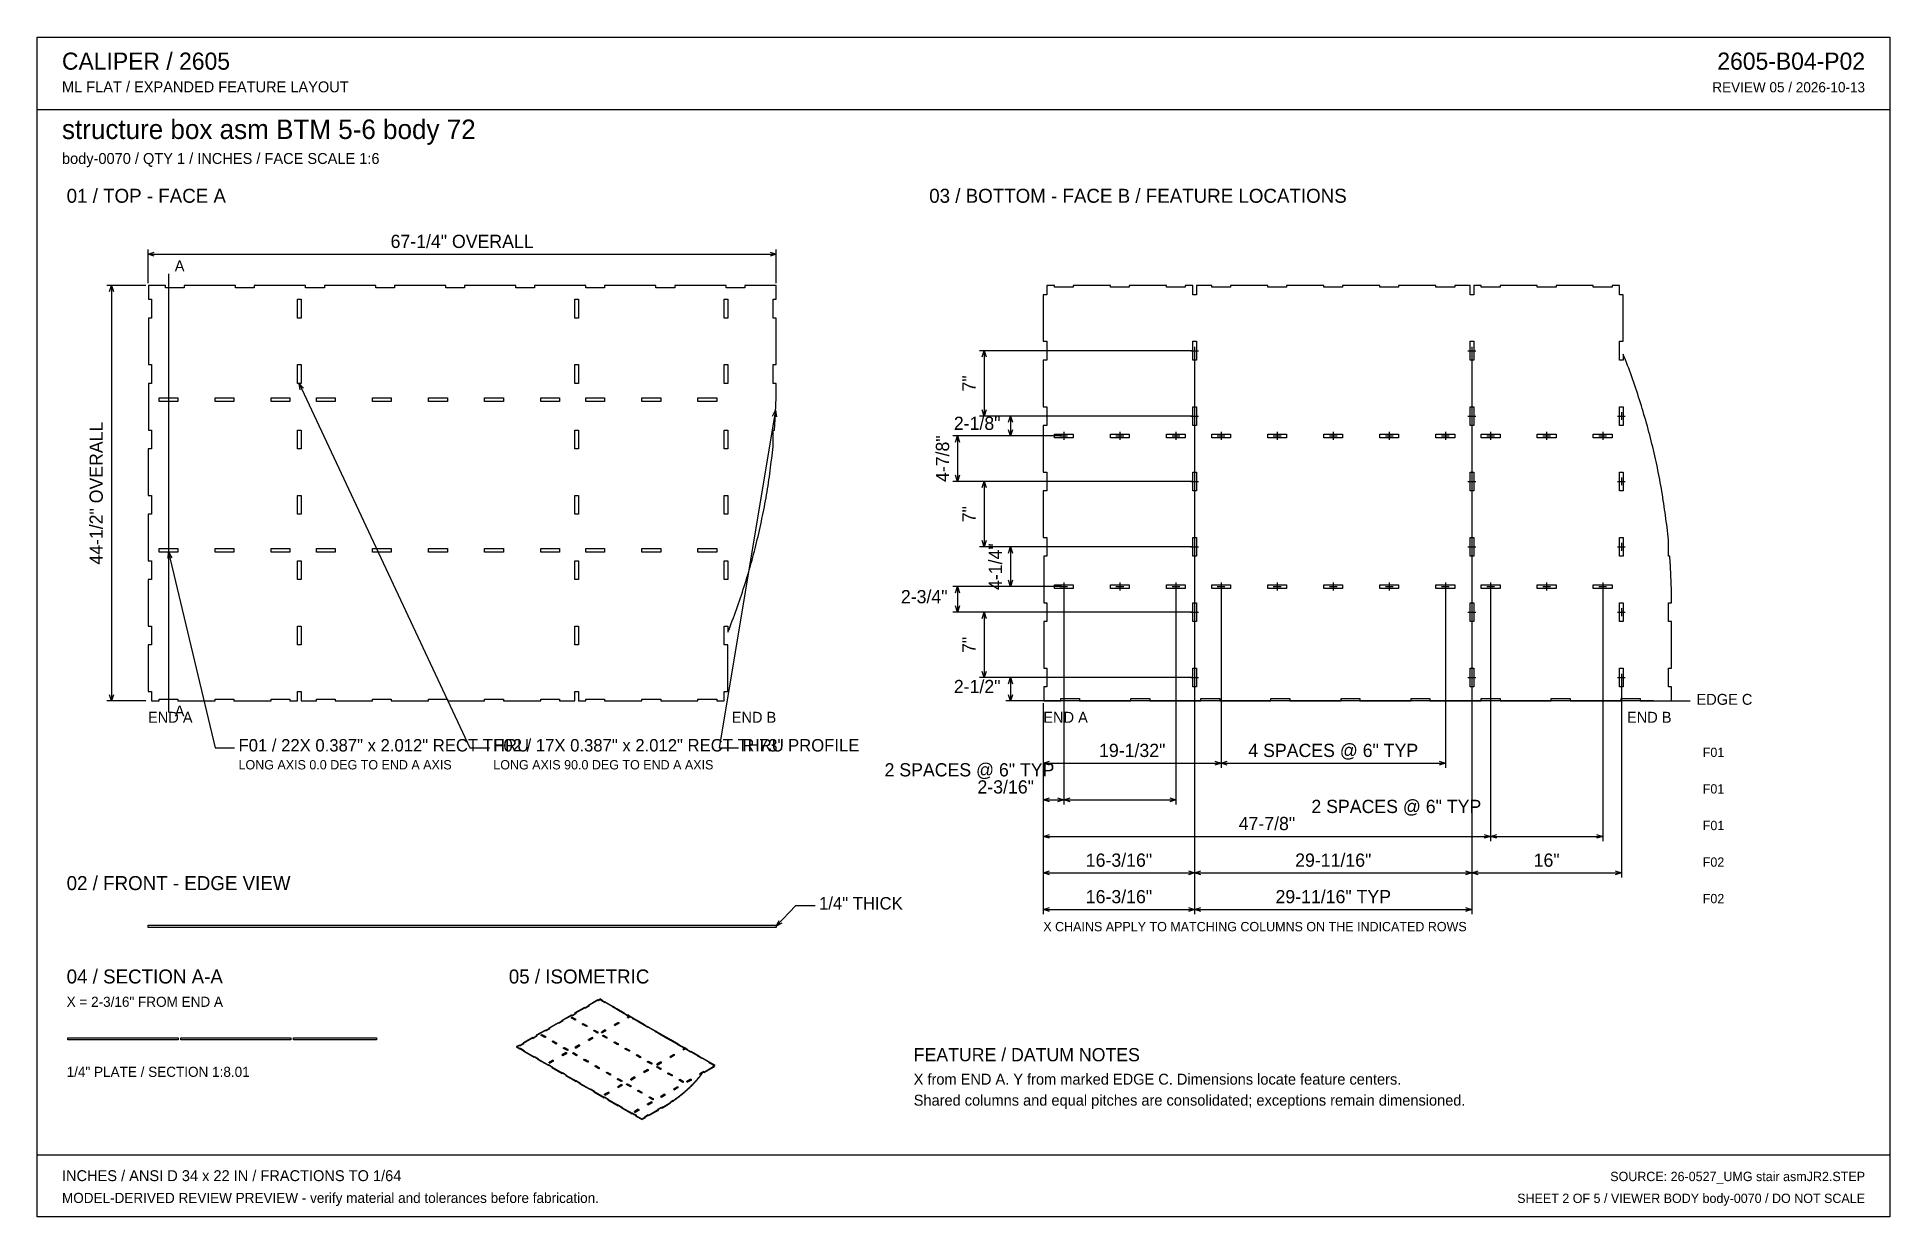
# Model space of a CAD drawing. Header units: inches. Extents: x 3 to 201, y 3 to 129.
import ezdxf
from ezdxf.enums import TextEntityAlignment as Align

# ---------------------------------------------------------------- set-up
doc = ezdxf.new("R2010")
doc.units = ezdxf.units.IN
doc.header["$MEASUREMENT"] = 0

msp = doc.modelspace()

# ---------------------------------------------------------------- texts
at = {"layer": 'ANNOTATION'}
for s, height, p in [('CALIPER / 2605', 1.8333, (5.5, 125.67)), ('ML FLAT / EXPANDED FEATURE LAYOUT', 1.1667, (5.5, 123.25)), ('structure box asm BTM 5-6 body 72', 2.0833, (5.5, 118.25)), ('body-0070 / QTY 1 / INCHES / FACE SCALE 1:6', 1.1667, (5.5, 115.58)), ('01 / TOP - FACE A', 1.5, (6, 111.42)), ('03 / BOTTOM - FACE B / FEATURE LOCATIONS', 1.5, (98.33, 111.42)), ('A', 1.17, (17.57, 104.08)), ('A', 1.17, (17.57, 56.42)), ('EDGE C', 1.167, (180.46, 57.67)), ('END A', 1.167, (14.71, 55.75)), ('END A', 1.167, (110.54, 55.75)), ('F01 / 22X 0.387" x 2.012" RECT THRU', 1.3333, (24.4, 52.67)), ('F02 / 17X 0.387" x 2.012" RECT THRU', 1.3333, (51.67, 52.67)), ('R 73" PROFILE', 1.3333, (78.33, 52.67)), ('LONG AXIS 0.0 DEG TO END A AXIS', 1, (24.4, 50.75)), ('LONG AXIS 90.0 DEG TO END A AXIS', 1, (51.67, 50.75)), ('F01', 1, (181.13, 52.08)), ('F01', 1, (181.13, 48.17)), ('F01', 1, (181.13, 44.25)), ('F02', 1, (181.13, 40.33)), ('02 / FRONT - EDGE VIEW', 1.5, (6, 37.83)), ('1/4" THICK', 1.333, (86.54, 35.75)), ('F02', 1, (181.13, 36.42)), ('X CHAINS APPLY TO MATCHING COLUMNS ON THE INDICATED ROWS', 1, (110.54, 33.42)), ('04 / SECTION A-A', 1.5, (6, 27.83)), ('05 / ISOMETRIC', 1.5, (53.33, 27.83)), ('X = 2-3/16" FROM END A', 1.0833, (6, 25.33)), ('FEATURE / DATUM NOTES', 1.4167, (96.67, 19.5)), ('1/4" PLATE / SECTION 1:8.01', 1.0833, (6, 17.83)), ('X from END A. Y from marked EDGE C. Dimensions locate feature centers.', 1.1667, (96.67, 17)), ('Shared columns and equal pitches are consolidated; exceptions remain dimensioned.', 1.1667, (96.67, 14.75)), ('INCHES / ANSI D 34 x 22 IN / FRACTIONS TO 1/64', 1.1667, (5.5, 6.67)), ('MODEL-DERIVED REVIEW PREVIEW - verify material and tolerances before fabrication.', 1.0833, (5.5, 4.33))]:
    msp.add_text(s, height=height, dxfattribs=at).set_placement(p)
for s, height, p in [('2605-B04-P02', 1.8333, (198.5, 125.67)), ('REVIEW 05 / 2026-10-13', 1.0833, (198.5, 123.25)), ('2-1/8"', 1.417, (105.96, 87.1)), ('2-3/4"', 1.417, (100.29, 68.54)), ('2-1/2"', 1.417, (105.96, 58.92)), ('END B', 1.167, (81.96, 55.75)), ('END B', 1.167, (177.79, 55.75)), ('2 SPACES @ 6" TYP', 1.4167, (111.73, 50)), ('2-3/16"', 1.417, (109.54, 48.17)), ('2 SPACES @ 6" TYP', 1.4167, (157.42, 46.08)), ('SOURCE: 26-0527_UMG stair asmJR2.STEP', 1, (198.5, 6.67)), ('SHEET 2 OF 5 / VIEWER BODY body-0070 / DO NOT SCALE', 1, (198.5, 4.33))]:
    msp.add_text(s, height=height, dxfattribs=at).set_placement(p, align=Align.RIGHT)
for s, height, p in [('67-1/4" OVERALL', 1.4167, (48.33, 106.58)), ('19-1/32"', 1.417, (120.06, 52.08)), ('4 SPACES @ 6" TYP', 1.4167, (141.58, 52.08)), ('47-7/8"', 1.417, (134.48, 44.25)), ('16-3/16"', 1.417, (118.64, 40.33)), ('29-11/16"', 1.417, (141.58, 40.33)), ('16"', 1.417, (164.42, 40.33)), ('16-3/16"', 1.417, (118.64, 36.42)), ('29-11/16" TYP', 1.4167, (141.58, 36.42))]:
    msp.add_text(s, height=height, dxfattribs=at).set_placement(p, align=Align.CENTER)
for s, height, p in [('7"', 1.417, (103.29, 92.08)), ('44-1/2" OVERALL', 1.4167, (9.87, 80.33)), ('4-7/8"', 1.417, (100.46, 84.02)), ('7"', 1.417, (103.29, 78.08)), ('4-1/4"', 1.417, (106.12, 72.46)), ('7"', 1.417, (103.29, 64.08))]:
    msp.add_text(s, height=height, rotation=90, dxfattribs=at).set_placement(p, align=Align.CENTER)

# ---------------------------------------------------------------- linework, layer by layer
at = {"layer": 'ANNOTATION'}
for p, q in [((14.71, 102.83), (14.71, 106.42)), ((14.71, 105.92), (15.37, 106.12)), ((14.71, 105.92), (81.96, 105.92)), ((15.37, 105.71), (14.71, 105.92)), ((81.29, 106.12), (81.96, 105.92)), ((81.96, 105.92), (81.29, 105.71)), ((81.96, 102.83), (81.96, 106.42)), ((16.9, 103.83), (16.9, 56.83)), ((14.46, 102.58), (10.29, 102.58)), ((10.58, 101.92), (10.79, 102.58)), ((10.79, 102.58), (10.79, 58.08)), ((10.79, 102.58), (11, 101.92)), ((126.48, 95.58), (103.71, 95.58)), ((104, 94.92), (104.21, 95.58)), ((104.21, 95.58), (104.21, 88.58)), ((104.21, 95.58), (104.41, 94.92)), ((126.32, 95.58), (127.15, 95.58)), ((126.73, 96), (126.73, 95.17)), ((126.73, 95.33), (126.73, 35.25)), ((126.73, 95.33), (126.73, 35.25)), ((156, 95.58), (156.84, 95.58)), ((156.42, 96), (156.42, 95.17)), ((156.42, 95.33), (156.42, 35.25)), ((30.9, 92.08), (49.17, 53.08)), ((30.99, 91.39), (30.9, 92.08)), ((30.9, 92.08), (31.37, 91.56)), ((104.21, 88.58), (104, 89.25)), ((104.41, 89.25), (104.21, 88.58)), ((81.89, 89.21), (75.83, 53.08)), ((81.57, 88.59), (81.89, 89.21)), ((81.89, 89.21), (81.98, 88.52)), ((126.48, 88.58), (103.71, 88.58)), ((126.48, 88.58), (106.54, 88.58)), ((106.83, 87.92), (107.04, 88.58)), ((107.04, 88.58), (107.04, 86.46)), ((107.04, 88.58), (107.25, 87.92)), ((126.32, 88.58), (127.15, 88.58)), ((126.73, 89), (126.73, 88.17)), ((156, 88.58), (156.84, 88.58)), ((156.42, 89), (156.42, 88.17)), ((172, 88.58), (172.84, 88.58)), ((172.42, 89), (172.42, 88.17)), ((112.48, 86.46), (100.87, 86.46)), ((101.16, 85.79), (101.37, 86.46)), ((101.37, 86.46), (101.37, 81.58)), ((101.37, 86.46), (101.58, 85.79)), ((112.48, 86.46), (106.54, 86.46)), ((107.04, 86.46), (106.83, 87.12)), ((107.25, 87.12), (107.04, 86.46)), ((112.32, 86.46), (113.15, 86.46)), ((112.73, 86.88), (112.73, 86.04)), ((118.32, 86.46), (119.15, 86.46)), ((118.73, 86.88), (118.73, 86.04)), ((124.32, 86.46), (125.15, 86.46)), ((124.73, 86.88), (124.73, 86.04)), ((129.16, 86.46), (129.99, 86.46)), ((129.58, 86.88), (129.58, 86.04)), ((135.16, 86.46), (135.99, 86.46)), ((135.58, 86.88), (135.58, 86.04)), ((141.16, 86.46), (141.99, 86.46)), ((141.58, 86.88), (141.58, 86.04)), ((147.16, 86.46), (147.99, 86.46)), ((147.58, 86.88), (147.58, 86.04)), ((153.16, 86.46), (153.99, 86.46)), ((153.58, 86.88), (153.58, 86.04)), ((158, 86.46), (158.84, 86.46)), ((158.42, 86.88), (158.42, 86.04)), ((164, 86.46), (164.84, 86.46)), ((164.42, 86.88), (164.42, 86.04)), ((170, 86.46), (170.84, 86.46)), ((170.42, 86.88), (170.42, 86.04)), ((126.48, 81.58), (100.87, 81.58)), ((101.37, 81.58), (101.16, 82.25)), ((101.58, 82.25), (101.37, 81.58)), ((126.48, 81.58), (103.71, 81.58)), ((104, 80.92), (104.21, 81.58)), ((104.21, 81.58), (104.21, 74.58)), ((104.21, 81.58), (104.41, 80.92)), ((126.32, 81.58), (127.15, 81.58)), ((126.73, 82), (126.73, 81.17)), ((156, 81.58), (156.84, 81.58)), ((156.42, 82), (156.42, 81.17)), ((172, 81.58), (172.84, 81.58)), ((172.42, 82), (172.42, 81.17)), ((16.85, 73.32), (16.9, 74.01)), ((16.9, 74.01), (21.9, 53.08)), ((16.9, 74.01), (17.26, 73.41)), ((126.48, 74.58), (103.71, 74.58)), ((104.21, 74.58), (104, 75.25)), ((104.41, 75.25), (104.21, 74.58)), ((126.48, 74.58), (106.54, 74.58)), ((106.83, 73.92), (107.04, 74.58)), ((107.04, 74.58), (107.04, 70.33)), ((107.04, 74.58), (107.25, 73.92)), ((126.32, 74.58), (127.15, 74.58)), ((126.73, 75), (126.73, 74.17)), ((156, 74.58), (156.84, 74.58)), ((156.42, 75), (156.42, 74.17)), ((172, 74.58), (172.84, 74.58)), ((172.42, 75), (172.42, 74.17)), ((112.48, 70.33), (100.87, 70.33)), ((101.16, 69.67), (101.37, 70.33)), ((101.37, 70.33), (101.37, 67.58)), ((101.37, 70.33), (101.58, 69.67)), ((112.48, 70.33), (106.54, 70.33)), ((107.04, 70.33), (106.83, 71)), ((107.25, 71), (107.04, 70.33)), ((112.32, 70.33), (113.15, 70.33)), ((112.73, 70.75), (112.73, 69.92)), ((112.73, 70.08), (112.73, 47)), ((112.73, 70.08), (112.73, 47)), ((118.32, 70.33), (119.15, 70.33)), ((118.73, 70.75), (118.73, 69.92)), ((124.32, 70.33), (125.15, 70.33)), ((124.73, 70.75), (124.73, 69.92)), ((124.73, 70.08), (124.73, 47)), ((129.16, 70.33), (129.99, 70.33)), ((129.58, 70.75), (129.58, 69.92)), ((129.58, 70.08), (129.58, 50.92)), ((129.58, 70.08), (129.58, 50.92)), ((135.16, 70.33), (135.99, 70.33)), ((135.58, 70.75), (135.58, 69.92)), ((141.16, 70.33), (141.99, 70.33)), ((141.58, 70.75), (141.58, 69.92)), ((147.16, 70.33), (147.99, 70.33)), ((147.58, 70.75), (147.58, 69.92)), ((153.16, 70.33), (153.99, 70.33)), ((153.58, 70.75), (153.58, 69.92)), ((153.58, 70.08), (153.58, 50.92)), ((158, 70.33), (158.84, 70.33)), ((158.42, 70.75), (158.42, 69.92)), ((158.42, 70.08), (158.42, 43.08)), ((158.42, 70.08), (158.42, 43.08)), ((164, 70.33), (164.84, 70.33)), ((164.42, 70.75), (164.42, 69.92)), ((170, 70.33), (170.84, 70.33)), ((170.42, 70.75), (170.42, 69.92)), ((170.42, 70.08), (170.42, 43.08)), ((126.48, 67.58), (100.87, 67.58)), ((101.37, 67.58), (101.16, 68.25)), ((101.58, 68.25), (101.37, 67.58)), ((126.48, 67.58), (103.71, 67.58)), ((104, 66.92), (104.21, 67.58)), ((104.21, 67.58), (104.21, 60.58)), ((104.21, 67.58), (104.41, 66.92)), ((126.32, 67.58), (127.15, 67.58)), ((126.73, 68), (126.73, 67.17)), ((156, 67.58), (156.84, 67.58)), ((156.42, 68), (156.42, 67.17)), ((172, 67.58), (172.84, 67.58)), ((172.42, 68), (172.42, 67.17)), ((126.48, 60.58), (103.71, 60.58)), ((104.21, 60.58), (104, 61.25)), ((104.41, 61.25), (104.21, 60.58)), ((126.48, 60.58), (106.54, 60.58)), ((106.83, 59.92), (107.04, 60.58)), ((107.04, 60.58), (107.04, 58.08)), ((107.04, 60.58), (107.25, 59.92)), ((126.32, 60.58), (127.15, 60.58)), ((126.73, 61), (126.73, 60.17)), ((126.73, 60.33), (126.73, 39.17)), ((126.73, 60.33), (126.73, 39.17)), ((156, 60.58), (156.84, 60.58)), ((156.42, 61), (156.42, 60.17)), ((156.42, 60.33), (156.42, 39.17)), ((156.42, 60.33), (156.42, 39.17)), ((172, 60.58), (172.84, 60.58)), ((172.42, 61), (172.42, 60.17)), ((172.42, 60.33), (172.42, 39.17)), ((14.46, 58.08), (10.29, 58.08)), ((10.79, 58.08), (10.58, 58.75)), ((11, 58.75), (10.79, 58.08)), ((175.86, 58.08), (106.54, 58.08)), ((107.04, 58.08), (106.83, 58.75)), ((107.25, 58.75), (107.04, 58.08)), ((110.54, 57.83), (110.54, 50.92)), ((110.54, 57.83), (110.54, 47)), ((110.54, 57.83), (110.54, 43.08)), ((110.54, 57.83), (110.54, 39.17)), ((110.54, 57.83), (110.54, 35.25)), ((176.11, 58.08), (179.79, 58.08)), ((21.9, 53.08), (23.98, 53.08)), ((49.17, 53.08), (51.25, 53.08)), ((75.83, 53.08), (77.92, 53.08)), ((110.54, 51.42), (111.21, 51.62)), ((128.91, 51.62), (129.58, 51.42)), ((129.58, 51.42), (130.24, 51.62)), ((152.91, 51.62), (153.58, 51.42)), ((110.54, 51.42), (129.58, 51.42)), ((111.21, 51.21), (110.54, 51.42)), ((129.58, 51.42), (128.91, 51.21)), ((129.58, 51.42), (153.58, 51.42)), ((130.24, 51.21), (129.58, 51.42)), ((153.58, 51.42), (152.91, 51.21)), ((110.54, 47.5), (111.21, 47.71)), ((112.07, 47.71), (112.73, 47.5)), ((112.73, 47.5), (113.4, 47.71)), ((124.07, 47.71), (124.73, 47.5)), ((110.54, 47.5), (112.73, 47.5)), ((111.21, 47.29), (110.54, 47.5)), ((112.73, 47.5), (112.07, 47.29)), ((112.73, 47.5), (124.73, 47.5)), ((113.4, 47.29), (112.73, 47.5)), ((124.73, 47.5), (124.07, 47.29)), ((110.54, 43.58), (111.21, 43.79)), ((157.75, 43.79), (158.42, 43.58)), ((158.42, 43.58), (159.09, 43.79)), ((169.75, 43.79), (170.42, 43.58)), ((110.54, 43.58), (158.42, 43.58)), ((111.21, 43.38), (110.54, 43.58)), ((158.42, 43.58), (157.75, 43.38)), ((158.42, 43.58), (170.42, 43.58)), ((159.09, 43.38), (158.42, 43.58)), ((170.42, 43.58), (169.75, 43.38)), ((110.54, 39.67), (111.21, 39.88)), ((110.54, 39.67), (126.73, 39.67)), ((111.21, 39.46), (110.54, 39.67)), ((126.07, 39.88), (126.73, 39.67)), ((126.73, 39.67), (126.07, 39.46)), ((126.73, 39.67), (127.4, 39.88)), ((126.73, 39.67), (156.42, 39.67)), ((127.4, 39.46), (126.73, 39.67)), ((155.75, 39.88), (156.42, 39.67)), ((156.42, 39.67), (155.75, 39.46)), ((156.42, 39.67), (157.09, 39.88)), ((156.42, 39.67), (172.42, 39.67)), ((157.09, 39.46), (156.42, 39.67)), ((171.75, 39.88), (172.42, 39.67)), ((172.42, 39.67), (171.75, 39.46)), ((81.96, 33.96), (84.04, 36.17)), ((84.04, 36.17), (86.13, 36.17)), ((110.54, 35.75), (111.21, 35.96)), ((110.54, 35.75), (126.73, 35.75)), ((111.21, 35.54), (110.54, 35.75)), ((126.07, 35.96), (126.73, 35.75)), ((126.73, 35.75), (126.07, 35.54)), ((126.73, 35.75), (127.4, 35.96)), ((126.73, 35.75), (156.42, 35.75)), ((127.4, 35.54), (126.73, 35.75)), ((155.75, 35.96), (156.42, 35.75)), ((156.42, 35.75), (155.75, 35.54)), ((81.96, 33.96), (82.27, 34.59)), ((82.57, 34.3), (81.96, 33.96))]:
    msp.add_line(p, q, dxfattribs=at)
at = {"layer": 'OUTLINE'}
for p, q in [((2.83, 129.17), (201.17, 129.17)), ((2.83, 2.83), (2.83, 129.17)), ((201.17, 129.17), (201.17, 2.83)), ((2.83, 121.42), (201.17, 121.42)), ((16.58, 102.58), (14.77, 102.58)), ((14.77, 102.58), (14.77, 101.09)), ((16.58, 102.33), (16.58, 102.58)), ((18.59, 102.33), (16.58, 102.33)), ((24.08, 102.58), (18.59, 102.58)), ((18.59, 102.58), (18.59, 102.33)), ((24.08, 102.33), (24.08, 102.58)), ((26.09, 102.33), (24.08, 102.33)), ((31.58, 102.58), (26.09, 102.58)), ((26.09, 102.58), (26.09, 102.33)), ((31.58, 102.33), (31.58, 102.58)), ((33.59, 102.33), (31.58, 102.33)), ((39.08, 102.58), (33.59, 102.58)), ((33.59, 102.58), (33.59, 102.33)), ((39.08, 102.33), (39.08, 102.58)), ((41.09, 102.33), (39.08, 102.33)), ((46.58, 102.58), (41.09, 102.58)), ((41.09, 102.58), (41.09, 102.33)), ((46.58, 102.33), (46.58, 102.58)), ((48.59, 102.33), (46.58, 102.33)), ((54.08, 102.58), (48.59, 102.58)), ((48.59, 102.58), (48.59, 102.33)), ((54.08, 102.33), (54.08, 102.58)), ((56.09, 102.33), (54.08, 102.33)), ((61.58, 102.58), (56.09, 102.58)), ((56.09, 102.58), (56.09, 102.33)), ((61.58, 102.33), (61.58, 102.58)), ((63.59, 102.33), (61.58, 102.33)), ((69.08, 102.58), (63.59, 102.58)), ((63.59, 102.58), (63.59, 102.33)), ((69.08, 102.33), (69.08, 102.58)), ((71.09, 102.33), (69.08, 102.33)), ((76.58, 102.58), (71.09, 102.58)), ((71.09, 102.58), (71.09, 102.33)), ((76.58, 102.33), (76.58, 102.58)), ((78.59, 102.33), (76.58, 102.33)), ((81.96, 102.58), (78.59, 102.58)), ((78.59, 102.58), (78.59, 102.33)), ((81.96, 101.09), (81.96, 102.58)), ((110.93, 101.58), (110.54, 101.58)), ((110.54, 101.58), (110.54, 96.59)), ((111.73, 102.58), (110.93, 102.58)), ((110.93, 102.58), (110.93, 101.58)), ((111.73, 102.39), (111.73, 102.58)), ((113.74, 102.39), (111.73, 102.39)), ((117.73, 102.58), (113.74, 102.58)), ((113.74, 102.58), (113.74, 102.39)), ((117.73, 102.39), (117.73, 102.58)), ((119.74, 102.39), (117.73, 102.39)), ((123.73, 102.58), (119.74, 102.58)), ((119.74, 102.58), (119.74, 102.39)), ((123.73, 102.39), (123.73, 102.58)), ((125.74, 102.39), (123.73, 102.39)), ((126.54, 102.58), (125.74, 102.58)), ((125.74, 102.58), (125.74, 102.39)), ((126.54, 101.58), (126.54, 102.58)), ((126.93, 101.58), (126.54, 101.58)), ((128.57, 102.58), (126.93, 102.58)), ((126.93, 102.58), (126.93, 101.58)), ((128.57, 102.39), (128.57, 102.58)), ((130.58, 102.39), (128.57, 102.39)), ((134.57, 102.58), (130.58, 102.58)), ((130.58, 102.58), (130.58, 102.39)), ((134.57, 102.39), (134.57, 102.58)), ((136.58, 102.39), (134.57, 102.39)), ((140.57, 102.58), (136.58, 102.58)), ((136.58, 102.58), (136.58, 102.39)), ((140.57, 102.39), (140.57, 102.58)), ((142.58, 102.39), (140.57, 102.39)), ((146.57, 102.58), (142.58, 102.58)), ((142.58, 102.58), (142.58, 102.39)), ((146.57, 102.39), (146.57, 102.58)), ((148.58, 102.39), (146.57, 102.39)), ((152.57, 102.58), (148.58, 102.58)), ((148.58, 102.58), (148.58, 102.39)), ((152.57, 102.39), (152.57, 102.58)), ((154.58, 102.39), (152.57, 102.39)), ((156.23, 102.58), (154.58, 102.58)), ((154.58, 102.58), (154.58, 102.39)), ((156.23, 101.58), (156.23, 102.58)), ((156.61, 101.58), (156.23, 101.58)), ((157.41, 102.58), (156.61, 102.58)), ((156.61, 102.58), (156.61, 101.58)), ((157.41, 102.39), (157.41, 102.58)), ((159.43, 102.39), (157.41, 102.39)), ((163.41, 102.58), (159.43, 102.58)), ((159.43, 102.58), (159.43, 102.39)), ((163.41, 102.39), (163.41, 102.58)), ((165.43, 102.39), (163.41, 102.39)), ((169.41, 102.58), (165.43, 102.58)), ((165.43, 102.58), (165.43, 102.39)), ((169.41, 102.39), (169.41, 102.58)), ((171.43, 102.39), (169.41, 102.39)), ((172.23, 102.58), (171.43, 102.58)), ((171.43, 102.58), (171.43, 102.39)), ((172.23, 101.58), (172.23, 102.58)), ((172.61, 101.58), (172.23, 101.58)), ((172.61, 96.59), (172.61, 101.58)), ((14.77, 101.09), (15.09, 101.09)), ((15.09, 101.09), (15.09, 99.08)), ((30.71, 99.08), (30.71, 101.09)), ((30.71, 101.09), (31.09, 101.09)), ((31.09, 101.09), (31.09, 99.08)), ((60.39, 99.08), (60.39, 101.09)), ((60.39, 101.09), (60.78, 101.09)), ((60.78, 101.09), (60.78, 99.08)), ((76.39, 99.08), (76.39, 101.09)), ((76.39, 101.09), (76.78, 101.09)), ((76.78, 101.09), (76.78, 99.08)), ((81.64, 99.08), (81.64, 101.09)), ((81.64, 101.09), (81.96, 101.09)), ((15.09, 99.08), (14.77, 99.08)), ((14.77, 99.08), (14.77, 94.09)), ((31.09, 99.08), (30.71, 99.08)), ((60.78, 99.08), (60.39, 99.08)), ((76.78, 99.08), (76.39, 99.08)), ((81.96, 99.08), (81.64, 99.08)), ((81.96, 94.09), (81.96, 99.08)), ((110.54, 96.59), (110.93, 96.59)), ((110.93, 96.59), (110.93, 94.58)), ((126.54, 96.59), (126.93, 96.59)), ((126.54, 94.58), (126.54, 96.59)), ((126.93, 96.59), (126.93, 94.58)), ((156.23, 96.59), (156.61, 96.59)), ((156.23, 94.58), (156.23, 96.59)), ((156.61, 96.59), (156.61, 94.58)), ((172.23, 94.58), (172.23, 96.59)), ((172.23, 96.59), (172.61, 96.59)), ((172.73, 94.92), (172.61, 95.22)), ((172.61, 95.22), (172.61, 94.58)), ((14.77, 94.09), (15.09, 94.09)), ((15.09, 94.09), (15.09, 92.08)), ((30.71, 92.08), (30.71, 94.09)), ((30.71, 94.09), (31.09, 94.09)), ((31.09, 94.09), (31.09, 92.08)), ((60.39, 92.08), (60.39, 94.09)), ((60.39, 94.09), (60.78, 94.09)), ((60.78, 94.09), (60.78, 92.08)), ((76.39, 92.08), (76.39, 94.09)), ((76.39, 94.09), (76.78, 94.09)), ((76.78, 94.09), (76.78, 92.08)), ((81.64, 92.08), (81.64, 94.09)), ((81.64, 94.09), (81.96, 94.09)), ((110.93, 94.58), (110.54, 94.58)), ((110.54, 94.58), (110.54, 89.59)), ((126.93, 94.58), (126.54, 94.58)), ((156.61, 94.58), (156.23, 94.58)), ((172.61, 94.58), (172.23, 94.58)), ((172.85, 94.61), (172.73, 94.92)), ((172.97, 94.31), (172.85, 94.61)), ((173.08, 94.01), (172.97, 94.31)), ((173.2, 93.7), (173.08, 94.01)), ((173.31, 93.4), (173.2, 93.7)), ((173.42, 93.09), (173.31, 93.4)), ((15.09, 92.08), (14.77, 92.08)), ((14.77, 92.08), (14.77, 87.09)), ((31.09, 92.08), (30.71, 92.08)), ((60.78, 92.08), (60.39, 92.08)), ((76.78, 92.08), (76.39, 92.08)), ((81.96, 92.08), (81.64, 92.08)), ((81.95, 91.27), (81.95, 91.33)), ((81.95, 91.33), (81.96, 91.33)), ((81.95, 91.2), (81.95, 91.27)), ((81.96, 91.33), (81.96, 92.08)), ((173.53, 92.78), (173.42, 93.09)), ((173.64, 92.48), (173.53, 92.78)), ((173.75, 92.17), (173.64, 92.48)), ((173.86, 91.86), (173.75, 92.17)), ((173.96, 91.55), (173.86, 91.86)), ((174.07, 91.24), (173.96, 91.55)), ((174.17, 90.93), (174.07, 91.24)), ((15.89, 90.14), (15.89, 90.53)), ((15.89, 90.53), (17.9, 90.53)), ((17.9, 90.14), (15.89, 90.14)), ((17.9, 90.53), (17.9, 90.14)), ((21.89, 90.14), (21.89, 90.53)), ((21.89, 90.53), (23.9, 90.53)), ((23.9, 90.14), (21.89, 90.14)), ((23.9, 90.53), (23.9, 90.14)), ((27.89, 90.14), (27.89, 90.53)), ((27.89, 90.53), (29.9, 90.53)), ((29.9, 90.14), (27.89, 90.14)), ((29.9, 90.53), (29.9, 90.14)), ((32.74, 90.14), (32.74, 90.53)), ((32.74, 90.53), (34.75, 90.53)), ((34.75, 90.14), (32.74, 90.14)), ((34.75, 90.53), (34.75, 90.14)), ((38.74, 90.14), (38.74, 90.53)), ((38.74, 90.53), (40.75, 90.53)), ((40.75, 90.14), (38.74, 90.14)), ((40.75, 90.53), (40.75, 90.14)), ((44.74, 90.14), (44.74, 90.53)), ((44.74, 90.53), (46.75, 90.53)), ((46.75, 90.14), (44.74, 90.14)), ((46.75, 90.53), (46.75, 90.14)), ((50.74, 90.14), (50.74, 90.53)), ((50.74, 90.53), (52.75, 90.53)), ((52.75, 90.14), (50.74, 90.14)), ((52.75, 90.53), (52.75, 90.14)), ((56.74, 90.14), (56.74, 90.53)), ((56.74, 90.53), (58.75, 90.53)), ((58.75, 90.14), (56.74, 90.14)), ((58.75, 90.53), (58.75, 90.14)), ((61.58, 90.14), (61.58, 90.53)), ((61.58, 90.53), (63.59, 90.53)), ((63.59, 90.14), (61.58, 90.14)), ((63.59, 90.53), (63.59, 90.14)), ((67.58, 90.14), (67.58, 90.53)), ((67.58, 90.53), (69.59, 90.53)), ((69.59, 90.14), (67.58, 90.14)), ((69.59, 90.53), (69.59, 90.14)), ((73.58, 90.14), (73.58, 90.53)), ((73.58, 90.53), (75.59, 90.53)), ((75.59, 90.14), (73.58, 90.14)), ((75.59, 90.53), (75.59, 90.14)), ((81.89, 89.34), (81.9, 89.41)), ((81.89, 89.28), (81.89, 89.34)), ((81.89, 89.21), (81.89, 89.28)), ((81.9, 89.54), (81.91, 89.61)), ((81.9, 89.48), (81.9, 89.54)), ((81.9, 89.41), (81.9, 89.48)), ((81.91, 89.81), (81.92, 89.87)), ((81.91, 89.74), (81.91, 89.81)), ((81.91, 89.67), (81.91, 89.74)), ((81.91, 89.61), (81.91, 89.67)), ((81.92, 90.14), (81.93, 90.21)), ((81.92, 90.07), (81.92, 90.14)), ((81.92, 90.01), (81.92, 90.07)), ((81.92, 89.94), (81.92, 90.01)), ((81.92, 89.87), (81.92, 89.94)), ((81.93, 90.47), (81.94, 90.54)), ((81.93, 90.4), (81.93, 90.47)), ((81.93, 90.34), (81.93, 90.4)), ((81.93, 90.27), (81.93, 90.34)), ((81.93, 90.21), (81.93, 90.27)), ((81.94, 90.87), (81.95, 90.94)), ((81.94, 90.8), (81.94, 90.87)), ((81.94, 90.74), (81.94, 90.8)), ((81.94, 90.67), (81.94, 90.74)), ((81.94, 90.6), (81.94, 90.67)), ((81.94, 90.54), (81.94, 90.6)), ((81.95, 91.13), (81.95, 91.2)), ((81.95, 91.07), (81.95, 91.13)), ((81.95, 91), (81.95, 91.07)), ((81.95, 90.94), (81.95, 91)), ((110.54, 89.59), (110.93, 89.59)), ((110.93, 89.59), (110.93, 87.58)), ((126.54, 89.59), (126.93, 89.59)), ((126.54, 87.58), (126.54, 89.59)), ((126.93, 89.59), (126.93, 87.58)), ((156.23, 89.59), (156.61, 89.59)), ((156.23, 87.58), (156.23, 89.59)), ((156.61, 89.59), (156.61, 87.58)), ((172.23, 89.59), (172.61, 89.59)), ((172.23, 87.58), (172.23, 89.59)), ((172.61, 89.59), (172.61, 87.58)), ((174.27, 90.62), (174.17, 90.93)), ((174.37, 90.31), (174.27, 90.62)), ((174.47, 90), (174.37, 90.31)), ((174.56, 89.69), (174.47, 90)), ((174.66, 89.38), (174.56, 89.69)), ((174.75, 89.07), (174.66, 89.38)), ((81.77, 87.22), (81.78, 87.29)), ((81.78, 87.35), (81.79, 87.42)), ((81.78, 87.29), (81.78, 87.35)), ((81.79, 87.49), (81.8, 87.55)), ((81.79, 87.42), (81.79, 87.49)), ((81.8, 87.62), (81.81, 87.69)), ((81.8, 87.55), (81.8, 87.62)), ((81.81, 87.82), (81.82, 87.88)), ((81.81, 87.75), (81.81, 87.82)), ((81.81, 87.69), (81.81, 87.75)), ((81.82, 87.95), (81.83, 88.02)), ((81.82, 87.88), (81.82, 87.95)), ((81.83, 88.15), (81.84, 88.22)), ((81.83, 88.08), (81.83, 88.15)), ((81.83, 88.02), (81.83, 88.08)), ((81.84, 88.28), (81.85, 88.35)), ((81.84, 88.22), (81.84, 88.28)), ((81.85, 88.48), (81.86, 88.55)), ((81.85, 88.41), (81.85, 88.48)), ((81.85, 88.35), (81.85, 88.41)), ((81.86, 88.68), (81.87, 88.75)), ((81.86, 88.61), (81.86, 88.68)), ((81.86, 88.55), (81.86, 88.61)), ((81.87, 88.88), (81.88, 88.94)), ((81.87, 88.81), (81.87, 88.88)), ((81.87, 88.75), (81.87, 88.81)), ((81.88, 89.08), (81.89, 89.14)), ((81.88, 89.01), (81.88, 89.08)), ((81.88, 88.94), (81.88, 89.01)), ((81.89, 89.14), (81.89, 89.21)), ((110.93, 87.58), (110.54, 87.58)), ((110.54, 87.58), (110.54, 82.59)), ((126.93, 87.58), (126.54, 87.58)), ((156.61, 87.58), (156.23, 87.58)), ((172.61, 87.58), (172.23, 87.58)), ((174.84, 88.76), (174.75, 89.07)), ((174.93, 88.44), (174.84, 88.76)), ((175.02, 88.13), (174.93, 88.44)), ((175.11, 87.82), (175.02, 88.13)), ((175.2, 87.5), (175.11, 87.82)), ((175.28, 87.19), (175.2, 87.5)), ((14.77, 87.09), (15.09, 87.09)), ((15.09, 87.09), (15.09, 85.08)), ((30.71, 85.08), (30.71, 87.09)), ((30.71, 87.09), (31.09, 87.09)), ((31.09, 87.09), (31.09, 85.08)), ((60.39, 85.08), (60.39, 87.09)), ((60.39, 87.09), (60.78, 87.09)), ((60.78, 87.09), (60.78, 85.08)), ((76.39, 85.08), (76.39, 87.09)), ((76.39, 87.09), (76.78, 87.09)), ((76.78, 87.09), (76.78, 85.08)), ((81.58, 85), (81.61, 85.32)), ((81.61, 85.32), (81.64, 85.65)), ((81.64, 85.65), (81.64, 87.09)), ((81.64, 87.09), (81.76, 87.09)), ((81.76, 87.09), (81.77, 87.16)), ((81.77, 87.16), (81.77, 87.22)), ((111.73, 86.26), (111.73, 86.65)), ((111.73, 86.65), (113.74, 86.65)), ((113.74, 86.26), (111.73, 86.26)), ((113.74, 86.65), (113.74, 86.26)), ((117.73, 86.26), (117.73, 86.65)), ((117.73, 86.65), (119.74, 86.65)), ((119.74, 86.26), (117.73, 86.26)), ((119.74, 86.65), (119.74, 86.26)), ((123.73, 86.26), (123.73, 86.65)), ((123.73, 86.65), (125.74, 86.65)), ((125.74, 86.26), (123.73, 86.26)), ((125.74, 86.65), (125.74, 86.26)), ((128.57, 86.26), (128.57, 86.65)), ((128.57, 86.65), (130.58, 86.65)), ((130.58, 86.26), (128.57, 86.26)), ((130.58, 86.65), (130.58, 86.26)), ((134.57, 86.26), (134.57, 86.65)), ((134.57, 86.65), (136.58, 86.65)), ((136.58, 86.26), (134.57, 86.26)), ((136.58, 86.65), (136.58, 86.26)), ((140.57, 86.26), (140.57, 86.65)), ((140.57, 86.65), (142.58, 86.65)), ((142.58, 86.26), (140.57, 86.26)), ((142.58, 86.65), (142.58, 86.26)), ((146.57, 86.26), (146.57, 86.65)), ((146.57, 86.65), (148.58, 86.65)), ((148.58, 86.26), (146.57, 86.26)), ((148.58, 86.65), (148.58, 86.26)), ((152.57, 86.26), (152.57, 86.65)), ((152.57, 86.65), (154.58, 86.65)), ((154.58, 86.26), (152.57, 86.26)), ((154.58, 86.65), (154.58, 86.26)), ((157.41, 86.26), (157.41, 86.65)), ((157.41, 86.65), (159.43, 86.65)), ((159.43, 86.26), (157.41, 86.26)), ((159.43, 86.65), (159.43, 86.26)), ((163.41, 86.26), (163.41, 86.65)), ((163.41, 86.65), (165.43, 86.65)), ((165.43, 86.26), (163.41, 86.26)), ((165.43, 86.65), (165.43, 86.26)), ((169.41, 86.26), (169.41, 86.65)), ((169.41, 86.65), (171.43, 86.65)), ((171.43, 86.26), (169.41, 86.26)), ((171.43, 86.65), (171.43, 86.26)), ((175.37, 86.87), (175.28, 87.19)), ((175.45, 86.56), (175.37, 86.87)), ((175.53, 86.24), (175.45, 86.56)), ((175.61, 85.93), (175.53, 86.24)), ((175.69, 85.61), (175.61, 85.93)), ((175.77, 85.29), (175.69, 85.61)), ((175.84, 84.98), (175.77, 85.29)), ((15.09, 85.08), (14.71, 85.08)), ((14.71, 85.08), (14.71, 80.09)), ((31.09, 85.08), (30.71, 85.08)), ((60.78, 85.08), (60.39, 85.08)), ((76.78, 85.08), (76.39, 85.08)), ((81.35, 83.06), (81.39, 83.38)), ((81.39, 83.38), (81.43, 83.7)), ((81.43, 83.7), (81.47, 84.03)), ((81.47, 84.03), (81.51, 84.35)), ((81.51, 84.35), (81.55, 84.67)), ((81.55, 84.67), (81.58, 85)), ((175.92, 84.66), (175.84, 84.98)), ((175.99, 84.34), (175.92, 84.66)), ((176.06, 84.02), (175.99, 84.34)), ((176.13, 83.71), (176.06, 84.02)), ((176.2, 83.39), (176.13, 83.71)), ((176.27, 83.07), (176.2, 83.39)), ((81.08, 81.12), (81.13, 81.44)), ((81.13, 81.44), (81.17, 81.77)), ((81.17, 81.77), (81.22, 82.09)), ((81.22, 82.09), (81.27, 82.41)), ((81.27, 82.41), (81.31, 82.73)), ((81.31, 82.73), (81.35, 83.06)), ((110.54, 82.59), (110.93, 82.59)), ((110.93, 82.59), (110.93, 80.58)), ((126.54, 82.59), (126.93, 82.59)), ((126.54, 80.58), (126.54, 82.59)), ((126.93, 82.59), (126.93, 80.58)), ((156.23, 82.59), (156.61, 82.59)), ((156.23, 80.58), (156.23, 82.59)), ((156.61, 82.59), (156.61, 80.58)), ((172.23, 82.59), (172.61, 82.59)), ((172.23, 80.58), (172.23, 82.59)), ((172.61, 82.59), (172.61, 80.58)), ((176.33, 82.75), (176.27, 83.07)), ((176.4, 82.43), (176.33, 82.75)), ((176.46, 82.11), (176.4, 82.43)), ((176.52, 81.79), (176.46, 82.11)), ((176.58, 81.47), (176.52, 81.79)), ((176.64, 81.15), (176.58, 81.47)), ((14.71, 80.09), (15.09, 80.09)), ((15.09, 80.09), (15.09, 78.08)), ((30.71, 78.08), (30.71, 80.09)), ((30.71, 80.09), (31.09, 80.09)), ((31.09, 80.09), (31.09, 78.08)), ((60.39, 78.08), (60.39, 80.09)), ((60.39, 80.09), (60.78, 80.09)), ((60.78, 80.09), (60.78, 78.08)), ((76.39, 78.08), (76.39, 80.09)), ((76.39, 80.09), (76.78, 80.09)), ((76.78, 80.09), (76.78, 78.08)), ((80.75, 79.2), (80.8, 79.52)), ((80.8, 79.52), (80.86, 79.84)), ((80.86, 79.84), (80.92, 80.16)), ((80.92, 80.16), (80.97, 80.48)), ((80.97, 80.48), (81.02, 80.8)), ((81.02, 80.8), (81.08, 81.12)), ((110.93, 80.58), (110.54, 80.58)), ((110.54, 80.58), (110.54, 75.59)), ((126.93, 80.58), (126.54, 80.58)), ((156.61, 80.58), (156.23, 80.58)), ((172.61, 80.58), (172.23, 80.58)), ((176.7, 80.83), (176.64, 81.15)), ((176.75, 80.51), (176.7, 80.83)), ((176.81, 80.19), (176.75, 80.51)), ((176.86, 79.87), (176.81, 80.19)), ((176.91, 79.54), (176.86, 79.87)), ((176.96, 79.22), (176.91, 79.54)), ((15.09, 78.08), (14.71, 78.08)), ((14.71, 78.08), (14.71, 73.09)), ((31.09, 78.08), (30.71, 78.08)), ((60.78, 78.08), (60.39, 78.08)), ((76.78, 78.08), (76.39, 78.08)), ((80.37, 77.28), (80.43, 77.6)), ((80.43, 77.6), (80.5, 77.92)), ((80.5, 77.92), (80.56, 78.24)), ((80.56, 78.24), (80.63, 78.56)), ((80.63, 78.56), (80.69, 78.88)), ((80.69, 78.88), (80.75, 79.2)), ((177.01, 78.9), (176.96, 79.22)), ((177.05, 78.58), (177.01, 78.9)), ((177.1, 78.26), (177.05, 78.58)), ((177.14, 77.93), (177.1, 78.26)), ((177.19, 77.61), (177.14, 77.93)), ((177.23, 77.29), (177.19, 77.61)), ((79.86, 75.06), (79.93, 75.37)), ((79.93, 75.37), (80.01, 75.69)), ((80.01, 75.69), (80.08, 76.01)), ((80.08, 76.01), (80.16, 76.32)), ((80.16, 76.32), (80.23, 76.64)), ((80.23, 76.64), (80.3, 76.96)), ((80.3, 76.96), (80.37, 77.28)), ((110.54, 75.59), (110.93, 75.59)), ((110.93, 75.59), (110.93, 73.58)), ((126.54, 75.59), (126.93, 75.59)), ((126.54, 73.58), (126.54, 75.59)), ((126.93, 75.59), (126.93, 73.58)), ((156.23, 75.59), (156.61, 75.59)), ((156.23, 73.58), (156.23, 75.59)), ((156.61, 75.59), (156.61, 73.58)), ((172.23, 75.59), (172.61, 75.59)), ((172.23, 73.58), (172.23, 75.59)), ((172.61, 75.59), (172.61, 73.58)), ((177.27, 76.96), (177.23, 77.29)), ((177.31, 76.64), (177.27, 76.96)), ((177.34, 76.32), (177.31, 76.64)), ((177.38, 75.99), (177.34, 76.32)), ((177.41, 75.67), (177.38, 75.99)), ((177.45, 75.34), (177.41, 75.67)), ((15.89, 74.01), (15.89, 74.4)), ((15.89, 74.4), (17.9, 74.4)), ((17.9, 74.01), (15.89, 74.01)), ((17.9, 74.4), (17.9, 74.01)), ((21.89, 74.01), (21.89, 74.4)), ((21.89, 74.4), (23.9, 74.4)), ((23.9, 74.01), (21.89, 74.01)), ((23.9, 74.4), (23.9, 74.01)), ((27.89, 74.01), (27.89, 74.4)), ((27.89, 74.4), (29.9, 74.4)), ((29.9, 74.01), (27.89, 74.01)), ((29.9, 74.4), (29.9, 74.01)), ((32.74, 74.01), (32.74, 74.4)), ((32.74, 74.4), (34.75, 74.4)), ((34.75, 74.01), (32.74, 74.01)), ((34.75, 74.4), (34.75, 74.01)), ((38.74, 74.01), (38.74, 74.4)), ((38.74, 74.4), (40.75, 74.4)), ((40.75, 74.01), (38.74, 74.01)), ((40.75, 74.4), (40.75, 74.01)), ((44.74, 74.01), (44.74, 74.4)), ((44.74, 74.4), (46.75, 74.4)), ((46.75, 74.01), (44.74, 74.01)), ((46.75, 74.4), (46.75, 74.01)), ((50.74, 74.01), (50.74, 74.4)), ((50.74, 74.4), (52.75, 74.4)), ((52.75, 74.01), (50.74, 74.01)), ((52.75, 74.4), (52.75, 74.01)), ((56.74, 74.01), (56.74, 74.4)), ((56.74, 74.4), (58.75, 74.4)), ((58.75, 74.01), (56.74, 74.01)), ((58.75, 74.4), (58.75, 74.01)), ((61.58, 74.01), (61.58, 74.4)), ((61.58, 74.4), (63.59, 74.4)), ((63.59, 74.01), (61.58, 74.01)), ((63.59, 74.4), (63.59, 74.01)), ((67.58, 74.01), (67.58, 74.4)), ((67.58, 74.4), (69.59, 74.4)), ((69.59, 74.01), (67.58, 74.01)), ((69.59, 74.4), (69.59, 74.01)), ((73.58, 74.01), (73.58, 74.4)), ((73.58, 74.4), (75.59, 74.4)), ((75.59, 74.01), (73.58, 74.01)), ((75.59, 74.4), (75.59, 74.01)), ((79.37, 73.16), (79.45, 73.48)), ((79.45, 73.48), (79.53, 73.79)), ((79.53, 73.79), (79.62, 74.11)), ((79.62, 74.11), (79.7, 74.42)), ((79.7, 74.42), (79.78, 74.74)), ((79.78, 74.74), (79.86, 75.06)), ((110.93, 73.58), (110.61, 73.58)), ((110.61, 73.58), (110.61, 68.59)), ((126.93, 73.58), (126.54, 73.58)), ((156.61, 73.58), (156.23, 73.58)), ((172.61, 73.58), (172.23, 73.58)), ((177.48, 75.02), (177.45, 75.34)), ((177.48, 73.58), (177.48, 75.02)), ((177.6, 73.58), (177.48, 73.58)), ((177.6, 73.51), (177.6, 73.58)), ((177.61, 73.44), (177.6, 73.51)), ((177.61, 73.38), (177.61, 73.44)), ((14.71, 73.09), (15.09, 73.09)), ((15.09, 73.09), (15.09, 71.08)), ((30.71, 71.08), (30.71, 73.09)), ((30.71, 73.09), (31.09, 73.09)), ((31.09, 73.09), (31.09, 71.08)), ((60.39, 71.08), (60.39, 73.09)), ((60.39, 73.09), (60.78, 73.09)), ((60.78, 73.09), (60.78, 71.08)), ((76.39, 71.08), (76.39, 73.09)), ((76.39, 73.09), (76.78, 73.09)), ((76.78, 73.09), (76.78, 71.08)), ((78.82, 71.29), (78.92, 71.6)), ((78.92, 71.6), (79.01, 71.91)), ((79.01, 71.91), (79.1, 72.22)), ((79.1, 72.22), (79.19, 72.54)), ((79.19, 72.54), (79.28, 72.85)), ((79.28, 72.85), (79.37, 73.16)), ((177.62, 73.31), (177.61, 73.38)), ((177.62, 73.25), (177.62, 73.31)), ((177.63, 73.18), (177.62, 73.25)), ((177.63, 73.11), (177.63, 73.18)), ((177.63, 73.05), (177.63, 73.11)), ((177.64, 72.98), (177.63, 73.05)), ((177.64, 72.92), (177.64, 72.98)), ((177.65, 72.85), (177.64, 72.92)), ((177.65, 72.78), (177.65, 72.85)), ((177.66, 72.72), (177.65, 72.78)), ((177.66, 72.65), (177.66, 72.72)), ((177.66, 72.58), (177.66, 72.65)), ((177.67, 72.52), (177.66, 72.58)), ((177.67, 72.45), (177.67, 72.52)), ((177.68, 72.38), (177.67, 72.45)), ((177.68, 72.32), (177.68, 72.38)), ((177.68, 72.25), (177.68, 72.32)), ((177.69, 72.19), (177.68, 72.25)), ((177.69, 72.12), (177.69, 72.19)), ((177.69, 72.05), (177.69, 72.12)), ((177.7, 71.99), (177.69, 72.05)), ((177.7, 71.92), (177.7, 71.99)), ((177.7, 71.85), (177.7, 71.92)), ((177.71, 71.79), (177.7, 71.85)), ((177.71, 71.72), (177.71, 71.79)), ((177.71, 71.66), (177.71, 71.72)), ((177.72, 71.59), (177.71, 71.66)), ((177.72, 71.52), (177.72, 71.59)), ((177.72, 71.46), (177.72, 71.52)), ((177.73, 71.39), (177.72, 71.46)), ((15.09, 71.08), (14.71, 71.08)), ((14.71, 71.08), (14.71, 66.09)), ((31.09, 71.08), (30.71, 71.08)), ((60.78, 71.08), (60.39, 71.08)), ((76.78, 71.08), (76.39, 71.08)), ((78.13, 69.11), (78.23, 69.42)), ((78.23, 69.42), (78.33, 69.73)), ((78.33, 69.73), (78.43, 70.04)), ((78.43, 70.04), (78.53, 70.35)), ((78.53, 70.35), (78.63, 70.66)), ((78.63, 70.66), (78.73, 70.97)), ((78.73, 70.97), (78.82, 71.29)), ((111.73, 70.14), (111.73, 70.53)), ((111.73, 70.53), (113.74, 70.53)), ((113.74, 70.14), (111.73, 70.14)), ((113.74, 70.53), (113.74, 70.14)), ((117.73, 70.14), (117.73, 70.53)), ((117.73, 70.53), (119.74, 70.53)), ((119.74, 70.14), (117.73, 70.14)), ((119.74, 70.53), (119.74, 70.14)), ((123.73, 70.14), (123.73, 70.53)), ((123.73, 70.53), (125.74, 70.53)), ((125.74, 70.14), (123.73, 70.14)), ((125.74, 70.53), (125.74, 70.14)), ((128.57, 70.14), (128.57, 70.53)), ((128.57, 70.53), (130.58, 70.53)), ((130.58, 70.14), (128.57, 70.14)), ((130.58, 70.53), (130.58, 70.14)), ((134.57, 70.14), (134.57, 70.53)), ((134.57, 70.53), (136.58, 70.53)), ((136.58, 70.14), (134.57, 70.14)), ((136.58, 70.53), (136.58, 70.14)), ((140.57, 70.14), (140.57, 70.53)), ((140.57, 70.53), (142.58, 70.53)), ((142.58, 70.14), (140.57, 70.14)), ((142.58, 70.53), (142.58, 70.14)), ((146.57, 70.14), (146.57, 70.53)), ((146.57, 70.53), (148.58, 70.53)), ((148.58, 70.14), (146.57, 70.14)), ((148.58, 70.53), (148.58, 70.14)), ((152.57, 70.14), (152.57, 70.53)), ((152.57, 70.53), (154.58, 70.53)), ((154.58, 70.14), (152.57, 70.14)), ((154.58, 70.53), (154.58, 70.14)), ((157.41, 70.14), (157.41, 70.53)), ((157.41, 70.53), (159.43, 70.53)), ((159.43, 70.14), (157.41, 70.14)), ((159.43, 70.53), (159.43, 70.14)), ((163.41, 70.14), (163.41, 70.53)), ((163.41, 70.53), (165.43, 70.53)), ((165.43, 70.14), (163.41, 70.14)), ((165.43, 70.53), (165.43, 70.14)), ((169.41, 70.14), (169.41, 70.53)), ((169.41, 70.53), (171.43, 70.53)), ((171.43, 70.14), (169.41, 70.14)), ((171.43, 70.53), (171.43, 70.14)), ((177.73, 71.32), (177.73, 71.39)), ((177.73, 71.26), (177.73, 71.32)), ((177.73, 71.19), (177.73, 71.26)), ((177.74, 71.13), (177.73, 71.19)), ((177.74, 71.06), (177.74, 71.13)), ((177.74, 70.99), (177.74, 71.06)), ((177.74, 70.93), (177.74, 70.99)), ((177.75, 70.86), (177.74, 70.93)), ((177.75, 70.79), (177.75, 70.86)), ((177.75, 70.73), (177.75, 70.79)), ((177.75, 70.66), (177.75, 70.73)), ((177.76, 70.59), (177.75, 70.66)), ((177.76, 70.53), (177.76, 70.59)), ((177.76, 70.46), (177.76, 70.53)), ((177.76, 70.4), (177.76, 70.46)), ((177.76, 70.33), (177.76, 70.4)), ((177.77, 70.26), (177.76, 70.33)), ((177.77, 70.2), (177.77, 70.26)), ((177.77, 70.13), (177.77, 70.2)), ((177.77, 70.06), (177.77, 70.13)), ((177.77, 70), (177.77, 70.06)), ((177.77, 69.93), (177.77, 70)), ((177.78, 69.86), (177.77, 69.93)), ((177.78, 69.8), (177.78, 69.86)), ((177.78, 69.73), (177.78, 69.8)), ((177.78, 69.67), (177.78, 69.73)), ((177.78, 69.6), (177.78, 69.67)), ((177.78, 69.53), (177.78, 69.6)), ((177.78, 69.47), (177.78, 69.53)), ((177.78, 69.4), (177.78, 69.47)), ((77.48, 67.27), (77.59, 67.58)), ((77.59, 67.58), (77.7, 67.88)), ((77.7, 67.88), (77.81, 68.19)), ((77.81, 68.19), (77.92, 68.5)), ((77.92, 68.5), (78.02, 68.81)), ((78.02, 68.81), (78.13, 69.11)), ((110.61, 68.59), (110.93, 68.59)), ((110.93, 68.59), (110.93, 66.58)), ((126.54, 68.59), (126.93, 68.59)), ((126.54, 66.58), (126.54, 68.59)), ((126.93, 68.59), (126.93, 66.58)), ((156.23, 68.59), (156.61, 68.59)), ((156.23, 66.58), (156.23, 68.59)), ((156.61, 68.59), (156.61, 66.58)), ((172.23, 68.59), (172.61, 68.59)), ((172.23, 66.58), (172.23, 68.59)), ((172.61, 68.59), (172.61, 66.58)), ((177.48, 66.58), (177.48, 68.59)), ((177.48, 68.59), (177.79, 68.59)), ((177.79, 69.33), (177.78, 69.4)), ((177.79, 68.59), (177.79, 69.33)), ((177.79, 69.33), (177.79, 69.33)), ((14.71, 66.09), (15.09, 66.09)), ((15.09, 66.09), (15.09, 64.08)), ((30.71, 64.08), (30.71, 66.09)), ((30.71, 66.09), (31.09, 66.09)), ((31.09, 66.09), (31.09, 64.08)), ((60.39, 64.08), (60.39, 66.09)), ((60.39, 66.09), (60.78, 66.09)), ((60.78, 66.09), (60.78, 64.08)), ((76.39, 64.08), (76.39, 66.09)), ((76.39, 66.09), (76.78, 66.09)), ((76.78, 66.09), (76.78, 65.45)), ((76.78, 65.45), (76.9, 65.75)), ((76.9, 65.75), (77.02, 66.05)), ((77.02, 66.05), (77.14, 66.36)), ((77.14, 66.36), (77.25, 66.66)), ((77.25, 66.66), (77.37, 66.97)), ((77.37, 66.97), (77.48, 67.27)), ((110.93, 66.58), (110.61, 66.58)), ((110.61, 66.58), (110.61, 61.59)), ((126.93, 66.58), (126.54, 66.58)), ((156.61, 66.58), (156.23, 66.58)), ((172.61, 66.58), (172.23, 66.58)), ((177.79, 66.58), (177.48, 66.58)), ((177.79, 61.59), (177.79, 66.58)), ((15.09, 64.08), (14.71, 64.08)), ((14.71, 64.08), (14.71, 59.09)), ((31.09, 64.08), (30.71, 64.08)), ((60.78, 64.08), (60.39, 64.08)), ((76.77, 64.08), (76.39, 64.08)), ((76.77, 59.09), (76.77, 64.08)), ((110.61, 61.59), (110.93, 61.59)), ((110.93, 61.59), (110.93, 59.58)), ((126.54, 61.59), (126.93, 61.59)), ((126.54, 59.58), (126.54, 61.59)), ((126.93, 61.59), (126.93, 59.58)), ((156.23, 61.59), (156.61, 61.59)), ((156.23, 59.58), (156.23, 61.59)), ((156.61, 61.59), (156.61, 59.58)), ((172.23, 61.59), (172.61, 61.59)), ((172.23, 59.58), (172.23, 61.59)), ((172.61, 61.59), (172.61, 59.58)), ((177.48, 59.58), (177.48, 61.59)), ((177.48, 61.59), (177.79, 61.59)), ((110.93, 59.58), (110.61, 59.58)), ((110.61, 59.58), (110.61, 58.08)), ((126.93, 59.58), (126.54, 59.58)), ((156.61, 59.58), (156.23, 59.58)), ((172.61, 59.58), (172.23, 59.58)), ((177.79, 59.58), (177.48, 59.58)), ((177.79, 58.08), (177.79, 59.58)), ((14.71, 59.09), (15.09, 59.09)), ((15.09, 59.09), (15.09, 58.08)), ((15.09, 58.08), (15.89, 58.08)), ((15.89, 58.08), (15.89, 58.28)), ((15.89, 58.28), (17.9, 58.28)), ((17.9, 58.28), (17.9, 58.08)), ((17.9, 58.08), (21.89, 58.08)), ((21.89, 58.08), (21.89, 58.28)), ((21.89, 58.28), (23.9, 58.28)), ((23.9, 58.28), (23.9, 58.08)), ((23.9, 58.08), (27.89, 58.08)), ((27.89, 58.08), (27.89, 58.28)), ((27.89, 58.28), (29.9, 58.28)), ((29.9, 58.28), (29.9, 58.08)), ((29.9, 58.08), (30.71, 58.08)), ((30.71, 58.08), (30.71, 59.09)), ((30.71, 59.09), (31.09, 59.09)), ((31.09, 59.09), (31.09, 58.08)), ((31.09, 58.08), (32.74, 58.08)), ((32.74, 58.08), (32.74, 58.28)), ((32.74, 58.28), (34.75, 58.28)), ((34.75, 58.28), (34.75, 58.08)), ((34.75, 58.08), (38.74, 58.08)), ((38.74, 58.08), (38.74, 58.28)), ((38.74, 58.28), (40.75, 58.28)), ((40.75, 58.28), (40.75, 58.08)), ((40.75, 58.08), (44.74, 58.08)), ((44.74, 58.08), (44.74, 58.28)), ((44.74, 58.28), (46.75, 58.28)), ((46.75, 58.28), (46.75, 58.08)), ((46.75, 58.08), (50.74, 58.08)), ((50.74, 58.08), (50.74, 58.28)), ((50.74, 58.28), (52.75, 58.28)), ((52.75, 58.28), (52.75, 58.08)), ((52.75, 58.08), (56.74, 58.08)), ((56.74, 58.08), (56.74, 58.28)), ((56.74, 58.28), (58.75, 58.28)), ((58.75, 58.28), (58.75, 58.08)), ((58.75, 58.08), (60.39, 58.08)), ((60.39, 58.08), (60.39, 59.09)), ((60.39, 59.09), (60.78, 59.09)), ((60.78, 59.09), (60.78, 58.08)), ((60.78, 58.08), (61.58, 58.08)), ((61.58, 58.08), (61.58, 58.28)), ((61.58, 58.28), (63.59, 58.28)), ((63.59, 58.28), (63.59, 58.08)), ((63.59, 58.08), (67.58, 58.08)), ((67.58, 58.08), (67.58, 58.28)), ((67.58, 58.28), (69.59, 58.28)), ((69.59, 58.28), (69.59, 58.08)), ((69.59, 58.08), (73.58, 58.08)), ((73.58, 58.08), (73.58, 58.28)), ((73.58, 58.28), (75.59, 58.28)), ((75.59, 58.28), (75.59, 58.08)), ((75.59, 58.08), (76.39, 58.08)), ((76.39, 58.08), (76.39, 59.09)), ((76.39, 59.09), (76.77, 59.09)), ((110.61, 58.08), (112.41, 58.08)), ((112.41, 58.08), (112.41, 58.33)), ((112.41, 58.33), (114.43, 58.33)), ((114.43, 58.33), (114.43, 58.08)), ((114.43, 58.08), (119.91, 58.08)), ((119.91, 58.08), (119.91, 58.33)), ((119.91, 58.33), (121.93, 58.33)), ((121.93, 58.33), (121.93, 58.08)), ((121.93, 58.08), (127.41, 58.08)), ((127.41, 58.08), (127.41, 58.33)), ((127.41, 58.33), (129.43, 58.33)), ((129.43, 58.33), (129.43, 58.08)), ((129.43, 58.08), (134.91, 58.08)), ((134.91, 58.08), (134.91, 58.33)), ((134.91, 58.33), (136.93, 58.33)), ((136.93, 58.33), (136.93, 58.08)), ((136.93, 58.08), (142.41, 58.08)), ((142.41, 58.08), (142.41, 58.33)), ((142.41, 58.33), (144.43, 58.33)), ((144.43, 58.33), (144.43, 58.08)), ((144.43, 58.08), (149.91, 58.08)), ((149.91, 58.08), (149.91, 58.33)), ((149.91, 58.33), (151.93, 58.33)), ((151.93, 58.33), (151.93, 58.08)), ((151.93, 58.08), (157.41, 58.08)), ((157.41, 58.08), (157.41, 58.33)), ((157.41, 58.33), (159.43, 58.33)), ((159.43, 58.33), (159.43, 58.08)), ((159.43, 58.08), (164.91, 58.08)), ((164.91, 58.08), (164.91, 58.33)), ((164.91, 58.33), (166.93, 58.33)), ((166.93, 58.33), (166.93, 58.08)), ((166.93, 58.08), (172.41, 58.08)), ((172.41, 58.08), (172.41, 58.33)), ((172.41, 58.33), (174.43, 58.33)), ((174.43, 58.33), (174.43, 58.08)), ((174.43, 58.08), (177.79, 58.08)), ((14.71, 34.08), (81.96, 34.08)), ((14.71, 33.83), (14.71, 34.08)), ((81.96, 33.83), (14.71, 33.83)), ((81.96, 34.08), (81.96, 33.83)), ((61.85, 25.52), (62.85, 26.1)), ((61.85, 25.46), (62.85, 26.04)), ((62.85, 26.04), (62.85, 26.1)), ((62.85, 26.1), (62.93, 26.05)), ((62.85, 26.04), (62.93, 25.99)), ((63.13, 26.17), (62.93, 26.05)), ((63.13, 26.11), (62.93, 25.99)), ((62.93, 25.99), (62.93, 26.05)), ((63.13, 26.11), (63.13, 26.17)), ((63.13, 26.17), (63.29, 26.07)), ((63.13, 26.11), (63.29, 26.02)), ((63.25, 26.05), (63.29, 26.07)), ((63.65, 25.82), (63.25, 26.05)), ((63.25, 25.99), (63.25, 26.05)), ((63.25, 25.99), (63.29, 26.02)), ((63.65, 25.76), (63.25, 25.99)), ((63.29, 26.07), (63.29, 26.02)), ((63.69, 25.84), (63.65, 25.82)), ((63.65, 25.76), (63.65, 25.82)), ((63.69, 25.78), (63.65, 25.76)), ((63.69, 25.78), (63.69, 25.84)), ((63.69, 25.84), (64.49, 25.38)), ((63.69, 25.78), (64.49, 25.32)), ((59.13, 23.86), (58.73, 23.63)), ((59.13, 23.8), (58.73, 23.57)), ((59.05, 23.9), (60.05, 24.48)), ((59.05, 23.85), (60.05, 24.42)), ((59.05, 23.9), (59.13, 23.86)), ((59.05, 23.85), (59.05, 23.9)), ((59.05, 23.85), (59.13, 23.8)), ((59.13, 23.8), (59.13, 23.86)), ((60.03, 24.19), (60.1, 24.23)), ((60.43, 23.96), (60.03, 24.19)), ((60.03, 24.13), (60.03, 24.19)), ((60.03, 24.13), (60.1, 24.18)), ((60.43, 23.9), (60.03, 24.13)), ((60.05, 24.48), (60.13, 24.43)), ((60.05, 24.42), (60.05, 24.48)), ((60.05, 24.42), (60.13, 24.38)), ((60.1, 24.18), (60.1, 24.23)), ((60.1, 24.23), (60.51, 24)), ((60.1, 24.18), (60.51, 23.94)), ((60.53, 24.67), (60.13, 24.43)), ((60.53, 24.61), (60.13, 24.38)), ((60.13, 24.38), (60.13, 24.43)), ((60.51, 24), (60.43, 23.96)), ((60.43, 23.9), (60.43, 23.96)), ((60.51, 23.94), (60.43, 23.9)), ((60.45, 24.71), (61.45, 25.29)), ((60.45, 24.65), (61.45, 25.23)), ((60.45, 24.71), (60.53, 24.67)), ((60.45, 24.65), (60.45, 24.71)), ((60.45, 24.65), (60.53, 24.61)), ((60.51, 23.94), (60.51, 24)), ((60.53, 24.61), (60.53, 24.67)), ((61.45, 25.23), (61.45, 25.29)), ((61.45, 25.29), (61.53, 25.24)), ((61.45, 25.23), (61.53, 25.18)), ((61.93, 25.47), (61.53, 25.24)), ((61.93, 25.42), (61.53, 25.18)), ((61.53, 25.18), (61.53, 25.24)), ((61.85, 25.46), (61.85, 25.52)), ((61.85, 25.52), (61.93, 25.47)), ((61.85, 25.46), (61.93, 25.42)), ((61.93, 25.42), (61.93, 25.47)), ((64.45, 25.36), (64.49, 25.38)), ((64.85, 25.13), (64.45, 25.36)), ((64.45, 25.3), (64.45, 25.36)), ((64.45, 25.3), (64.49, 25.32)), ((64.85, 25.07), (64.45, 25.3)), ((64.49, 25.38), (64.49, 25.32)), ((64.89, 25.15), (64.85, 25.13)), ((64.85, 25.07), (64.85, 25.13)), ((64.89, 25.09), (64.85, 25.07)), ((64.89, 25.09), (64.89, 25.15)), ((64.89, 25.15), (65.69, 24.69)), ((64.89, 25.09), (65.69, 24.63)), ((65.65, 24.67), (65.69, 24.69)), ((66.05, 24.43), (65.65, 24.67)), ((65.65, 24.61), (65.65, 24.67)), ((65.65, 24.61), (65.69, 24.63)), ((66.05, 24.38), (65.65, 24.61)), ((65.69, 24.69), (65.69, 24.63)), ((66.09, 24.46), (66.05, 24.43)), ((66.05, 24.38), (66.05, 24.43)), ((66.09, 24.4), (66.05, 24.38)), ((66.25, 24.36), (66.05, 24.25)), ((66.25, 24.31), (66.05, 24.19)), ((66.05, 24.19), (66.05, 24.25)), ((66.05, 24.25), (66.13, 24.2)), ((66.05, 24.19), (66.13, 24.15)), ((66.09, 24.46), (66.25, 24.36)), ((66.09, 24.4), (66.09, 24.46)), ((66.09, 24.4), (66.25, 24.31)), ((66.33, 24.32), (66.13, 24.2)), ((66.33, 24.26), (66.13, 24.15)), ((66.13, 24.15), (66.13, 24.2)), ((66.25, 24.31), (66.25, 24.36)), ((66.33, 24.26), (66.33, 24.32)), ((66.33, 24.32), (66.66, 24.13)), ((66.33, 24.26), (66.66, 24.07)), ((66.62, 24.11), (66.66, 24.13)), ((66.62, 24.05), (66.62, 24.11)), ((67.02, 23.87), (66.62, 24.11)), ((66.62, 24.05), (66.66, 24.07)), ((67.02, 23.82), (66.62, 24.05)), ((66.66, 24.13), (66.66, 24.07)), ((67.06, 23.9), (67.02, 23.87)), ((67.02, 23.82), (67.02, 23.87)), ((67.06, 23.84), (67.02, 23.82)), ((67.06, 23.9), (67.86, 23.44)), ((67.06, 23.84), (67.06, 23.9)), ((67.06, 23.84), (67.86, 23.38)), ((6.14, 22), (17.93, 22)), ((6.14, 21.81), (6.14, 22)), ((17.93, 22), (17.93, 21.81)), ((18.22, 22), (30.01, 22)), ((18.22, 21.81), (18.22, 22)), ((30.01, 22), (30.01, 21.81)), ((30.3, 22), (39.15, 22)), ((30.3, 21.81), (30.3, 22)), ((39.15, 22), (39.15, 21.81)), ((55.87, 22.05), (54.87, 21.47)), ((55.87, 21.99), (54.87, 21.41)), ((55.87, 22.05), (55.93, 22.01)), ((55.87, 22.05), (55.87, 21.99)), ((55.87, 21.99), (55.93, 21.95)), ((56.33, 22.24), (55.93, 22.01)), ((56.33, 22.18), (55.93, 21.95)), ((55.93, 21.95), (55.93, 22.01)), ((57.27, 22.85), (56.27, 22.28)), ((57.27, 22.8), (56.27, 22.22)), ((56.27, 22.28), (56.33, 22.24)), ((56.27, 22.28), (56.27, 22.22)), ((56.27, 22.22), (56.33, 22.18)), ((56.33, 22.18), (56.33, 22.24)), ((56.8, 22.33), (56.88, 22.37)), ((57.2, 22.1), (56.8, 22.33)), ((56.8, 22.27), (56.8, 22.33)), ((56.8, 22.27), (56.88, 22.32)), ((57.2, 22.04), (56.8, 22.27)), ((56.88, 22.32), (56.88, 22.37)), ((56.88, 22.37), (57.28, 22.14)), ((56.88, 22.32), (57.28, 22.08)), ((57.28, 22.14), (57.2, 22.1)), ((57.2, 22.04), (57.2, 22.1)), ((57.28, 22.08), (57.2, 22.04)), ((57.27, 22.85), (57.33, 22.82)), ((57.27, 22.85), (57.27, 22.8)), ((57.27, 22.8), (57.33, 22.76)), ((57.28, 22.08), (57.28, 22.14)), ((57.73, 23.05), (57.33, 22.82)), ((57.73, 22.99), (57.33, 22.76)), ((57.33, 22.76), (57.33, 22.82)), ((57.65, 23.09), (58.65, 23.67)), ((57.65, 23.04), (58.65, 23.61)), ((57.65, 23.04), (57.65, 23.09)), ((57.65, 23.09), (57.73, 23.05)), ((57.65, 23.04), (57.73, 22.99)), ((57.73, 22.99), (57.73, 23.05)), ((58.65, 23.61), (58.65, 23.67)), ((58.65, 23.67), (58.73, 23.63)), ((58.65, 23.61), (58.73, 23.57)), ((58.73, 23.57), (58.73, 23.63)), ((61.23, 23.5), (61.3, 23.54)), ((61.63, 23.26), (61.23, 23.5)), ((61.23, 23.44), (61.23, 23.5)), ((61.23, 23.44), (61.3, 23.48)), ((61.63, 23.21), (61.23, 23.44)), ((61.3, 23.54), (61.71, 23.31)), ((61.3, 23.48), (61.3, 23.54)), ((61.3, 23.48), (61.71, 23.25)), ((61.71, 23.31), (61.63, 23.26)), ((61.63, 23.21), (61.63, 23.26)), ((61.71, 23.25), (61.63, 23.21)), ((61.71, 23.25), (61.71, 23.31)), ((62.25, 22.06), (61.85, 21.82)), ((62.25, 22), (61.85, 21.77)), ((61.85, 21.82), (61.93, 21.78)), ((61.85, 21.77), (61.85, 21.82)), ((62.33, 22.01), (61.93, 21.78)), ((62.33, 21.95), (61.93, 21.72)), ((62.25, 22.06), (62.33, 22.01)), ((62.25, 22), (62.25, 22.06)), ((62.25, 22), (62.33, 21.95)), ((62.33, 21.95), (62.33, 22.01)), ((62.43, 22.8), (62.5, 22.85)), ((62.43, 22.75), (62.43, 22.8)), ((62.83, 22.57), (62.43, 22.8)), ((62.43, 22.75), (62.5, 22.79)), ((62.83, 22.51), (62.43, 22.75)), ((62.5, 22.85), (62.91, 22.62)), ((62.5, 22.79), (62.5, 22.85)), ((62.5, 22.79), (62.91, 22.56)), ((62.91, 22.62), (62.83, 22.57)), ((62.83, 22.51), (62.83, 22.57)), ((62.91, 22.56), (62.83, 22.51)), ((62.91, 22.56), (62.91, 22.62)), ((63.65, 22.86), (63.25, 22.63)), ((63.65, 22.81), (63.25, 22.57)), ((63.25, 22.57), (63.25, 22.63)), ((63.25, 22.63), (63.33, 22.59)), ((63.25, 22.57), (63.33, 22.53)), ((63.73, 22.82), (63.33, 22.59)), ((63.73, 22.76), (63.33, 22.53)), ((63.33, 22.53), (63.33, 22.59)), ((63.39, 22.25), (63.47, 22.29)), ((63.39, 22.19), (63.39, 22.25)), ((63.8, 22.01), (63.39, 22.25)), ((63.39, 22.19), (63.47, 22.23)), ((63.8, 21.96), (63.39, 22.19)), ((63.47, 22.29), (63.87, 22.06)), ((63.47, 22.23), (63.47, 22.29)), ((63.47, 22.23), (63.87, 22)), ((63.65, 22.81), (63.65, 22.86)), ((63.65, 22.86), (63.73, 22.82)), ((63.65, 22.81), (63.73, 22.76)), ((63.73, 22.76), (63.73, 22.82)), ((63.87, 22.06), (63.8, 22.01)), ((63.8, 21.96), (63.8, 22.01)), ((63.87, 22), (63.8, 21.96)), ((63.87, 22), (63.87, 22.06)), ((65.05, 23.67), (64.65, 23.44)), ((65.05, 23.61), (64.65, 23.38)), ((64.65, 23.38), (64.65, 23.44)), ((64.65, 23.44), (64.73, 23.39)), ((64.65, 23.38), (64.73, 23.34)), ((65.13, 23.63), (64.73, 23.39)), ((65.13, 23.57), (64.73, 23.34)), ((64.73, 23.34), (64.73, 23.39)), ((65.05, 23.61), (65.05, 23.67)), ((65.05, 23.67), (65.13, 23.63)), ((65.05, 23.61), (65.13, 23.57)), ((65.13, 23.57), (65.13, 23.63)), ((67.82, 23.41), (67.86, 23.44)), ((67.82, 23.36), (67.82, 23.41)), ((68.22, 23.18), (67.82, 23.41)), ((67.82, 23.36), (67.86, 23.38)), ((68.22, 23.12), (67.82, 23.36)), ((67.86, 23.44), (67.86, 23.38)), ((68.26, 23.2), (68.22, 23.18)), ((68.22, 23.12), (68.22, 23.18)), ((68.26, 23.15), (68.22, 23.12)), ((68.26, 23.15), (68.26, 23.2)), ((68.26, 23.2), (69.06, 22.74)), ((68.26, 23.15), (69.06, 22.69)), ((69.02, 22.72), (69.06, 22.74)), ((69.42, 22.49), (69.02, 22.72)), ((69.02, 22.66), (69.02, 22.72)), ((69.02, 22.66), (69.06, 22.69)), ((69.42, 22.43), (69.02, 22.66)), ((69.06, 22.74), (69.06, 22.69)), ((69.46, 22.51), (69.42, 22.49)), ((69.42, 22.43), (69.42, 22.49)), ((69.46, 22.45), (69.42, 22.43)), ((69.46, 22.45), (69.46, 22.51)), ((69.46, 22.51), (70.26, 22.05)), ((69.46, 22.45), (70.26, 21.99)), ((70.22, 22.03), (70.26, 22.05)), ((70.22, 21.97), (70.22, 22.03)), ((70.62, 21.8), (70.22, 22.03)), ((70.22, 21.97), (70.26, 21.99)), ((70.62, 21.74), (70.22, 21.97)), ((70.26, 22.05), (70.26, 21.99)), ((70.66, 21.82), (70.62, 21.8)), ((70.66, 21.82), (71.46, 21.36)), ((70.66, 21.76), (70.66, 21.82)), ((17.93, 21.81), (6.14, 21.81)), ((30.01, 21.81), (18.22, 21.81)), ((39.15, 21.81), (30.3, 21.81)), ((54.47, 21.24), (54.17, 21.07)), ((54.47, 21.18), (54.17, 21.01)), ((54.17, 21.07), (54.53, 20.86)), ((54.17, 21.07), (54.17, 21.01)), ((54.17, 21.01), (54.53, 20.8)), ((54.47, 21.24), (54.53, 21.2)), ((54.47, 21.24), (54.47, 21.18)), ((54.47, 21.18), (54.53, 21.14)), ((54.93, 21.43), (54.53, 21.2)), ((54.93, 21.38), (54.53, 21.14)), ((54.53, 21.14), (54.53, 21.2)), ((54.58, 20.89), (54.53, 20.86)), ((54.53, 20.8), (54.53, 20.86)), ((54.58, 20.83), (54.53, 20.8)), ((54.58, 20.89), (54.98, 20.65)), ((54.58, 20.83), (54.58, 20.89)), ((54.58, 20.83), (54.98, 20.6)), ((54.87, 21.47), (54.93, 21.43)), ((54.87, 21.47), (54.87, 21.41)), ((54.87, 21.41), (54.93, 21.38)), ((54.93, 21.38), (54.93, 21.43)), ((54.98, 20.65), (54.93, 20.62)), ((54.93, 20.57), (54.93, 20.62)), ((54.93, 20.62), (56.03, 19.99)), ((54.98, 20.6), (54.93, 20.57)), ((54.93, 20.57), (56.03, 19.93)), ((54.98, 20.6), (54.98, 20.65)), ((56.08, 20.02), (56.03, 19.99)), ((56.03, 19.93), (56.03, 19.99)), ((56.08, 19.96), (56.03, 19.93)), ((56.08, 19.96), (56.08, 20.02)), ((56.08, 20.02), (56.48, 19.79)), ((56.08, 19.96), (56.48, 19.73)), ((58, 21.64), (58.08, 21.68)), ((58, 21.58), (58, 21.64)), ((58.4, 21.4), (58, 21.64)), ((58, 21.58), (58.08, 21.62)), ((58.4, 21.35), (58, 21.58)), ((58.08, 21.68), (58.48, 21.45)), ((58.08, 21.62), (58.08, 21.68)), ((58.08, 21.62), (58.48, 21.39)), ((58.48, 21.45), (58.4, 21.4)), ((58.4, 21.35), (58.4, 21.4)), ((58.48, 21.39), (58.4, 21.35)), ((58.48, 21.39), (58.48, 21.45)), ((59.45, 20.44), (59.05, 20.21)), ((59.45, 20.38), (59.05, 20.15)), ((59.05, 20.21), (59.13, 20.16)), ((59.05, 20.15), (59.05, 20.21)), ((59.05, 20.15), (59.13, 20.1)), ((59.53, 20.39), (59.13, 20.16)), ((59.53, 20.34), (59.13, 20.1)), ((59.13, 20.1), (59.13, 20.16)), ((59.2, 20.94), (59.28, 20.99)), ((59.2, 20.88), (59.2, 20.94)), ((59.6, 20.71), (59.2, 20.94)), ((59.2, 20.88), (59.28, 20.93)), ((59.6, 20.65), (59.2, 20.88)), ((59.28, 20.99), (59.68, 20.76)), ((59.28, 20.93), (59.28, 20.99)), ((59.28, 20.93), (59.68, 20.7)), ((59.45, 20.44), (59.53, 20.39)), ((59.45, 20.38), (59.45, 20.44)), ((59.45, 20.38), (59.53, 20.34)), ((59.53, 20.34), (59.53, 20.39)), ((59.68, 20.76), (59.6, 20.71)), ((59.6, 20.65), (59.6, 20.71)), ((59.68, 20.7), (59.6, 20.65)), ((59.68, 20.7), (59.68, 20.76)), ((60.17, 20.38), (60.25, 20.43)), ((60.57, 20.15), (60.17, 20.38)), ((60.17, 20.33), (60.17, 20.38)), ((60.17, 20.33), (60.25, 20.37)), ((60.57, 20.09), (60.17, 20.33)), ((60.25, 20.37), (60.25, 20.43)), ((60.25, 20.43), (60.65, 20.2)), ((60.25, 20.37), (60.65, 20.14)), ((60.85, 21.25), (60.45, 21.01)), ((60.85, 21.19), (60.45, 20.96)), ((60.45, 20.96), (60.45, 21.01)), ((60.45, 21.01), (60.53, 20.97)), ((60.45, 20.96), (60.53, 20.91)), ((60.93, 21.2), (60.53, 20.97)), ((60.93, 21.14), (60.53, 20.91)), ((60.53, 20.91), (60.53, 20.97)), ((60.65, 20.2), (60.57, 20.15)), ((60.57, 20.09), (60.57, 20.15)), ((60.65, 20.14), (60.57, 20.09)), ((60.65, 20.14), (60.65, 20.2)), ((60.85, 21.19), (60.85, 21.25)), ((60.85, 21.25), (60.93, 21.2)), ((60.85, 21.19), (60.93, 21.14)), ((60.93, 21.14), (60.93, 21.2)), ((61.85, 21.77), (61.93, 21.72)), ((61.93, 21.72), (61.93, 21.78)), ((64.59, 21.55), (64.67, 21.6)), ((65, 21.32), (64.59, 21.55)), ((64.59, 21.49), (64.59, 21.55)), ((64.59, 21.49), (64.67, 21.54)), ((65, 21.26), (64.59, 21.49)), ((64.67, 21.54), (64.67, 21.6)), ((64.67, 21.6), (65.07, 21.36)), ((64.67, 21.54), (65.07, 21.31)), ((65.07, 21.36), (65, 21.32)), ((65, 21.26), (65, 21.32)), ((65.07, 21.31), (65, 21.26)), ((65.07, 21.31), (65.07, 21.36)), ((65.79, 20.86), (65.87, 20.9)), ((65.79, 20.8), (65.79, 20.86)), ((66.2, 20.63), (65.79, 20.86)), ((65.79, 20.8), (65.87, 20.85)), ((66.2, 20.57), (65.79, 20.8)), ((65.87, 20.9), (66.27, 20.67)), ((65.87, 20.85), (65.87, 20.9)), ((65.87, 20.85), (66.27, 20.61)), ((66.27, 20.67), (66.2, 20.63)), ((66.2, 20.57), (66.2, 20.63)), ((66.27, 20.61), (66.2, 20.57)), ((66.27, 20.61), (66.27, 20.67)), ((66.99, 20.17), (67.07, 20.21)), ((66.99, 20.11), (66.99, 20.17)), ((67.4, 19.93), (66.99, 20.17)), ((66.99, 20.11), (67.07, 20.15)), ((67.4, 19.88), (66.99, 20.11)), ((67.07, 20.21), (67.47, 19.98)), ((67.07, 20.15), (67.07, 20.21)), ((67.07, 20.15), (67.47, 19.92)), ((67.47, 19.98), (67.4, 19.93)), ((67.4, 19.88), (67.4, 19.93)), ((67.47, 19.92), (67.4, 19.88)), ((67.47, 19.92), (67.47, 19.98)), ((70.99, 20.24), (70.59, 20.01)), ((70.99, 20.19), (70.59, 19.95)), ((70.59, 20.01), (70.67, 19.97)), ((70.59, 19.95), (70.59, 20.01)), ((70.59, 19.95), (70.67, 19.91)), ((70.62, 21.74), (70.62, 21.8)), ((70.66, 21.76), (70.62, 21.74)), ((70.66, 21.76), (71.46, 21.3)), ((71.07, 20.2), (70.67, 19.97)), ((71.07, 20.14), (70.67, 19.91)), ((70.67, 19.91), (70.67, 19.97)), ((70.99, 20.19), (70.99, 20.24)), ((70.99, 20.24), (71.07, 20.2)), ((70.99, 20.19), (71.07, 20.14)), ((71.07, 20.14), (71.07, 20.2)), ((71.42, 21.34), (71.46, 21.36)), ((71.42, 21.28), (71.42, 21.34)), ((71.82, 21.1), (71.42, 21.34)), ((71.42, 21.28), (71.46, 21.3)), ((71.82, 21.05), (71.42, 21.28)), ((71.46, 21.36), (71.46, 21.3)), ((71.86, 21.13), (71.82, 21.1)), ((71.82, 21.05), (71.82, 21.1)), ((71.86, 21.07), (71.82, 21.05)), ((71.86, 21.13), (72.19, 20.94)), ((71.86, 21.07), (71.86, 21.13)), ((71.86, 21.07), (72.19, 20.88)), ((72.19, 20.94), (71.99, 20.82)), ((72.19, 20.88), (71.99, 20.76)), ((71.99, 20.76), (71.99, 20.82)), ((71.99, 20.82), (72.06, 20.78)), ((71.99, 20.76), (72.06, 20.72)), ((72.27, 20.89), (72.06, 20.78)), ((72.27, 20.83), (72.06, 20.72)), ((72.06, 20.72), (72.06, 20.78)), ((72.19, 20.88), (72.19, 20.94)), ((72.27, 20.83), (72.27, 20.89)), ((72.27, 20.89), (72.43, 20.8)), ((72.27, 20.83), (72.43, 20.74)), ((72.39, 20.78), (72.43, 20.8)), ((72.79, 20.54), (72.39, 20.78)), ((72.39, 20.72), (72.39, 20.78)), ((72.39, 20.72), (72.43, 20.74)), ((72.79, 20.49), (72.39, 20.72)), ((72.43, 20.8), (72.43, 20.74)), ((72.83, 20.57), (72.79, 20.54)), ((72.79, 20.49), (72.79, 20.54)), ((72.83, 20.51), (72.79, 20.49)), ((72.83, 20.57), (73.63, 20.11)), ((72.83, 20.51), (72.83, 20.57)), ((72.83, 20.51), (73.63, 20.05)), ((73.59, 20.08), (73.63, 20.11)), ((73.59, 20.03), (73.59, 20.08)), ((73.99, 19.85), (73.59, 20.08)), ((73.59, 20.03), (73.63, 20.05)), ((73.99, 19.79), (73.59, 20.03)), ((73.63, 20.11), (73.63, 20.05)), ((74.03, 19.87), (73.99, 19.85)), ((73.99, 19.79), (73.99, 19.85)), ((74.03, 19.87), (74.83, 19.41)), ((74.03, 19.82), (74.03, 19.87)), ((56.48, 19.79), (56.43, 19.76)), ((56.43, 19.76), (57.53, 19.12)), ((56.43, 19.7), (56.43, 19.76)), ((56.48, 19.73), (56.43, 19.7)), ((56.43, 19.7), (57.53, 19.07)), ((56.48, 19.73), (56.48, 19.79)), ((57.58, 19.15), (57.53, 19.12)), ((57.53, 19.07), (57.53, 19.12)), ((57.58, 19.1), (57.53, 19.07)), ((57.58, 19.1), (57.58, 19.15)), ((57.58, 19.15), (57.98, 18.92)), ((57.58, 19.1), (57.98, 18.86)), ((58.05, 19.63), (57.65, 19.4)), ((58.05, 19.57), (57.65, 19.34)), ((57.65, 19.34), (57.65, 19.4)), ((57.65, 19.4), (57.73, 19.35)), ((57.65, 19.34), (57.73, 19.3)), ((58.13, 19.59), (57.73, 19.35)), ((58.13, 19.53), (57.73, 19.3)), ((57.73, 19.3), (57.73, 19.35)), ((57.98, 18.92), (57.93, 18.89)), ((57.93, 18.89), (59.03, 18.26)), ((57.93, 18.83), (57.93, 18.89)), ((57.98, 18.86), (57.93, 18.83)), ((57.93, 18.83), (59.03, 18.2)), ((57.98, 18.86), (57.98, 18.92)), ((58.05, 19.57), (58.05, 19.63)), ((58.05, 19.63), (58.13, 19.59)), ((58.05, 19.57), (58.13, 19.53)), ((58.13, 19.53), (58.13, 19.59)), ((59.08, 18.29), (59.03, 18.26)), ((59.03, 18.2), (59.03, 18.26)), ((59.08, 18.23), (59.03, 18.2)), ((59.08, 18.23), (59.08, 18.29)), ((59.08, 18.29), (59.48, 18.06)), ((59.08, 18.23), (59.48, 18)), ((59.48, 18.06), (59.43, 18.03)), ((59.43, 18.03), (60.53, 17.39)), ((59.43, 17.97), (59.43, 18.03)), ((59.48, 18), (59.43, 17.97)), ((59.43, 17.97), (60.53, 17.34)), ((59.48, 18), (59.48, 18.06)), ((61.37, 19.69), (61.45, 19.74)), ((61.77, 19.46), (61.37, 19.69)), ((61.37, 19.63), (61.37, 19.69)), ((61.37, 19.63), (61.45, 19.68)), ((61.77, 19.4), (61.37, 19.63)), ((61.45, 19.68), (61.45, 19.74)), ((61.45, 19.74), (61.85, 19.5)), ((61.45, 19.68), (61.85, 19.45)), ((61.85, 19.5), (61.77, 19.46)), ((61.77, 19.4), (61.77, 19.46)), ((61.85, 19.45), (61.77, 19.4)), ((61.85, 19.45), (61.85, 19.5)), ((62.57, 19), (62.65, 19.04)), ((62.57, 18.94), (62.57, 19)), ((62.97, 18.77), (62.57, 19)), ((62.57, 18.94), (62.65, 18.98)), ((62.97, 18.71), (62.57, 18.94)), ((62.65, 19.04), (63.05, 18.81)), ((62.65, 18.98), (62.65, 19.04)), ((62.65, 18.98), (63.05, 18.75)), ((63.05, 18.81), (62.97, 18.77)), ((62.97, 18.71), (62.97, 18.77)), ((63.05, 18.75), (62.97, 18.71)), ((63.05, 18.75), (63.05, 18.81)), ((63.77, 18.31), (63.85, 18.35)), ((64.17, 18.07), (63.77, 18.31)), ((63.77, 18.25), (63.77, 18.31)), ((63.77, 18.25), (63.85, 18.29)), ((64.17, 18.02), (63.77, 18.25)), ((63.85, 18.35), (64.25, 18.12)), ((63.85, 18.29), (63.85, 18.35)), ((63.85, 18.29), (64.25, 18.06)), ((64.25, 18.12), (64.17, 18.07)), ((64.17, 18.02), (64.17, 18.07)), ((64.25, 18.06), (64.17, 18.02)), ((64.25, 18.06), (64.25, 18.12)), ((68.19, 18.63), (67.79, 18.4)), ((68.19, 18.57), (67.79, 18.34)), ((67.79, 18.34), (67.79, 18.4)), ((67.79, 18.4), (67.87, 18.35)), ((67.79, 18.34), (67.87, 18.29)), ((68.27, 18.58), (67.87, 18.35)), ((68.27, 18.53), (67.87, 18.29)), ((67.87, 18.29), (67.87, 18.35)), ((68.19, 19.47), (68.27, 19.52)), ((68.6, 19.24), (68.19, 19.47)), ((68.19, 19.42), (68.19, 19.47)), ((68.19, 19.42), (68.27, 19.46)), ((68.6, 19.18), (68.19, 19.42)), ((68.19, 18.63), (68.27, 18.58)), ((68.19, 18.57), (68.19, 18.63)), ((68.19, 18.57), (68.27, 18.53)), ((68.27, 19.46), (68.27, 19.52)), ((68.27, 19.52), (68.67, 19.29)), ((68.27, 19.46), (68.67, 19.23)), ((68.27, 18.53), (68.27, 18.58)), ((68.67, 19.29), (68.6, 19.24)), ((68.6, 19.18), (68.6, 19.24)), ((68.67, 19.23), (68.6, 19.18)), ((68.67, 19.23), (68.67, 19.29)), ((69.16, 18.91), (69.24, 18.96)), ((69.16, 18.86), (69.16, 18.91)), ((69.57, 18.68), (69.16, 18.91)), ((69.16, 18.86), (69.24, 18.9)), ((69.57, 18.62), (69.16, 18.86)), ((69.59, 19.44), (69.19, 19.2)), ((69.59, 19.38), (69.19, 19.15)), ((69.19, 19.15), (69.19, 19.2)), ((69.19, 19.2), (69.27, 19.16)), ((69.19, 19.15), (69.27, 19.1)), ((69.24, 18.96), (69.64, 18.73)), ((69.24, 18.9), (69.24, 18.96)), ((69.24, 18.9), (69.64, 18.67)), ((69.67, 19.39), (69.27, 19.16)), ((69.67, 19.33), (69.27, 19.1)), ((69.27, 19.1), (69.27, 19.16)), ((69.64, 18.73), (69.57, 18.68)), ((69.57, 18.62), (69.57, 18.68)), ((69.64, 18.67), (69.57, 18.62)), ((69.59, 19.38), (69.59, 19.44)), ((69.59, 19.44), (69.67, 19.39)), ((69.59, 19.38), (69.67, 19.33)), ((69.64, 18.67), (69.64, 18.73)), ((69.67, 19.33), (69.67, 19.39)), ((70.36, 18.22), (70.44, 18.27)), ((70.77, 17.99), (70.36, 18.22)), ((70.36, 18.16), (70.36, 18.22)), ((70.36, 18.16), (70.44, 18.21)), ((70.77, 17.93), (70.36, 18.16)), ((70.44, 18.21), (70.44, 18.27)), ((70.44, 18.27), (70.84, 18.03)), ((70.44, 18.21), (70.84, 17.98)), ((70.84, 18.03), (70.77, 17.99)), ((70.77, 17.93), (70.77, 17.99)), ((70.84, 17.98), (70.77, 17.93)), ((70.84, 17.98), (70.84, 18.03)), ((73.69, 17.81), (73.73, 17.85)), ((73.73, 17.85), (73.77, 17.9)), ((73.77, 17.9), (73.81, 17.95)), ((73.77, 17.84), (73.81, 17.89)), ((74.19, 18.4), (73.79, 18.16)), ((74.19, 18.34), (73.79, 18.11)), ((73.79, 18.11), (73.79, 18.16)), ((73.79, 18.16), (73.86, 18.12)), ((73.79, 18.11), (73.86, 18.06)), ((73.81, 17.95), (73.84, 18)), ((73.81, 17.89), (73.84, 17.94)), ((73.84, 18), (73.88, 18.05)), ((73.84, 17.94), (73.88, 17.99)), ((73.99, 18.19), (73.86, 18.12)), ((73.99, 18.14), (73.86, 18.06)), ((73.86, 18.06), (73.86, 18.12)), ((73.88, 18.05), (73.92, 18.1)), ((73.88, 17.99), (73.92, 18.04)), ((73.92, 18.1), (73.96, 18.15)), ((73.92, 18.04), (73.96, 18.09)), ((73.96, 18.15), (73.99, 18.19)), ((73.96, 18.09), (73.99, 18.14)), ((74.03, 19.82), (73.99, 19.79)), ((73.99, 18.19), (73.99, 18.14)), ((74.03, 19.82), (74.83, 19.36)), ((74.19, 18.34), (74.19, 18.4)), ((74.19, 18.4), (74.27, 18.35)), ((74.19, 18.34), (74.27, 18.29)), ((75.26, 18.93), (74.27, 18.35)), ((75.26, 18.87), (74.27, 18.29)), ((74.27, 18.35), (74.27, 18.29)), ((74.79, 19.39), (74.83, 19.41)), ((74.79, 19.33), (74.79, 19.39)), ((75.19, 19.16), (74.79, 19.39)), ((74.79, 19.33), (74.83, 19.36)), ((75.19, 19.1), (74.79, 19.33)), ((74.83, 19.41), (74.83, 19.36)), ((75.23, 19.18), (75.19, 19.16)), ((75.19, 19.1), (75.19, 19.16)), ((75.23, 19.12), (75.19, 19.1)), ((75.39, 19.09), (75.19, 18.97)), ((75.39, 19.03), (75.19, 18.91)), ((75.19, 18.97), (75.26, 18.93)), ((75.19, 18.91), (75.19, 18.97)), ((75.19, 18.91), (75.26, 18.87)), ((75.23, 19.12), (75.23, 19.18)), ((75.23, 19.18), (75.39, 19.09)), ((75.23, 19.12), (75.39, 19.03)), ((75.26, 18.93), (75.26, 18.87)), ((75.39, 19.03), (75.39, 19.09)), ((60.58, 17.42), (60.53, 17.39)), ((60.53, 17.34), (60.53, 17.39)), ((60.58, 17.36), (60.53, 17.34)), ((60.58, 17.36), (60.58, 17.42)), ((60.58, 17.42), (60.98, 17.19)), ((60.58, 17.36), (60.98, 17.13)), ((60.98, 17.19), (60.93, 17.16)), ((60.93, 17.16), (62.03, 16.53)), ((60.93, 17.1), (60.93, 17.16)), ((60.98, 17.13), (60.93, 17.1)), ((60.93, 17.1), (62.03, 16.47)), ((60.98, 17.13), (60.98, 17.19)), ((62.08, 16.56), (62.03, 16.53)), ((62.03, 16.47), (62.03, 16.53)), ((62.08, 16.5), (62.03, 16.47)), ((62.08, 16.56), (62.48, 16.32)), ((62.08, 16.5), (62.08, 16.56)), ((62.08, 16.5), (62.48, 16.27)), ((62.48, 16.32), (62.43, 16.29)), ((62.43, 16.29), (63.53, 15.66)), ((62.43, 16.24), (62.43, 16.29)), ((62.48, 16.27), (62.43, 16.24)), ((62.43, 16.24), (63.53, 15.6)), ((62.48, 16.27), (62.48, 16.32)), ((63.99, 16.2), (63.59, 15.97)), ((63.99, 16.15), (63.59, 15.91)), ((63.59, 15.91), (63.59, 15.97)), ((63.59, 15.97), (63.67, 15.93)), ((63.59, 15.91), (63.67, 15.87)), ((64.07, 16.16), (63.67, 15.93)), ((64.07, 16.1), (63.67, 15.87)), ((63.67, 15.87), (63.67, 15.93)), ((63.99, 16.2), (64.07, 16.16)), ((63.99, 16.15), (63.99, 16.2)), ((63.99, 16.15), (64.07, 16.1)), ((64.07, 16.1), (64.07, 16.16)), ((64.97, 17.61), (65.05, 17.66)), ((64.97, 17.55), (64.97, 17.61)), ((65.37, 17.38), (64.97, 17.61)), ((64.97, 17.55), (65.05, 17.6)), ((65.37, 17.32), (64.97, 17.55)), ((65.39, 17.01), (64.99, 16.78)), ((65.39, 16.95), (64.99, 16.72)), ((64.99, 16.78), (65.07, 16.73)), ((64.99, 16.72), (64.99, 16.78)), ((64.99, 16.72), (65.07, 16.68)), ((65.05, 17.66), (65.45, 17.42)), ((65.05, 17.6), (65.05, 17.66)), ((65.05, 17.6), (65.45, 17.37)), ((65.47, 16.97), (65.07, 16.73)), ((65.47, 16.91), (65.07, 16.68)), ((65.07, 16.68), (65.07, 16.73)), ((65.45, 17.42), (65.37, 17.38)), ((65.37, 17.32), (65.37, 17.38)), ((65.45, 17.37), (65.37, 17.32)), ((65.39, 17.01), (65.47, 16.97)), ((65.39, 16.95), (65.39, 17.01)), ((65.39, 16.95), (65.47, 16.91)), ((65.45, 17.37), (65.45, 17.42)), ((65.47, 16.91), (65.47, 16.97)), ((65.94, 17.05), (66.02, 17.1)), ((65.94, 17), (65.94, 17.05)), ((66.34, 16.82), (65.94, 17.05)), ((65.94, 17), (66.02, 17.04)), ((66.34, 16.76), (65.94, 17)), ((66.02, 17.04), (66.02, 17.1)), ((66.02, 17.1), (66.42, 16.87)), ((66.02, 17.04), (66.42, 16.81)), ((66.42, 16.87), (66.34, 16.82)), ((66.34, 16.76), (66.34, 16.82)), ((66.42, 16.81), (66.34, 16.76)), ((66.79, 17.82), (66.39, 17.59)), ((66.79, 17.76), (66.39, 17.53)), ((66.39, 17.59), (66.47, 17.54)), ((66.39, 17.53), (66.39, 17.59)), ((66.39, 17.53), (66.47, 17.48)), ((66.42, 16.81), (66.42, 16.87)), ((66.87, 17.77), (66.47, 17.54)), ((66.87, 17.72), (66.47, 17.48)), ((66.47, 17.48), (66.47, 17.54)), ((66.79, 17.82), (66.87, 17.77)), ((66.79, 17.76), (66.79, 17.82)), ((66.79, 17.76), (66.87, 17.72)), ((66.87, 17.72), (66.87, 17.77)), ((67.14, 16.36), (67.22, 16.4)), ((67.14, 16.3), (67.14, 16.36)), ((67.54, 16.13), (67.14, 16.36)), ((67.14, 16.3), (67.22, 16.35)), ((67.54, 16.07), (67.14, 16.3)), ((67.22, 16.4), (67.62, 16.17)), ((67.22, 16.35), (67.22, 16.4)), ((67.22, 16.35), (67.62, 16.11)), ((67.62, 16.17), (67.54, 16.13)), ((67.54, 16.07), (67.54, 16.13)), ((67.62, 16.11), (67.54, 16.07)), ((67.62, 16.11), (67.62, 16.17)), ((69.99, 15.97), (69.59, 15.74)), ((69.99, 15.91), (69.59, 15.68)), ((70.07, 15.93), (69.67, 15.69)), ((70.07, 15.87), (69.67, 15.64)), ((69.99, 15.97), (70.07, 15.93)), ((69.99, 15.91), (69.99, 15.97)), ((69.99, 15.91), (70.07, 15.87)), ((70.07, 15.87), (70.07, 15.93)), ((71.39, 16.78), (70.99, 16.55)), ((71.39, 16.72), (70.99, 16.49)), ((70.99, 16.49), (70.99, 16.55)), ((70.99, 16.55), (71.07, 16.5)), ((70.99, 16.49), (71.07, 16.45)), ((71.47, 16.74), (71.07, 16.5)), ((71.47, 16.68), (71.07, 16.45)), ((71.07, 16.45), (71.07, 16.5)), ((71.39, 16.72), (71.39, 16.78)), ((71.39, 16.78), (71.47, 16.74)), ((71.39, 16.72), (71.47, 16.68)), ((71.47, 16.68), (71.47, 16.74)), ((71.56, 17.53), (71.64, 17.57)), ((71.56, 17.47), (71.56, 17.53)), ((71.96, 17.3), (71.56, 17.53)), ((71.56, 17.47), (71.64, 17.52)), ((71.96, 17.24), (71.56, 17.47)), ((71.64, 17.52), (71.64, 17.57)), ((71.64, 17.57), (72.04, 17.34)), ((71.64, 17.52), (72.04, 17.28)), ((71.66, 15.85), (71.72, 15.89)), ((71.72, 15.89), (71.77, 15.93)), ((71.72, 15.83), (71.77, 15.87)), ((71.77, 15.93), (71.83, 15.97)), ((71.77, 15.87), (71.83, 15.92)), ((71.83, 15.97), (71.88, 16.02)), ((71.83, 15.92), (71.88, 15.96)), ((71.88, 16.02), (71.93, 16.06)), ((71.88, 15.96), (71.93, 16)), ((71.93, 16.06), (71.98, 16.1)), ((71.93, 16), (71.98, 16.05)), ((72.04, 17.34), (71.96, 17.3)), ((71.96, 17.24), (71.96, 17.3)), ((72.04, 17.28), (71.96, 17.24)), ((71.98, 16.1), (72.04, 16.15)), ((71.98, 16.05), (72.04, 16.09)), ((72.04, 17.28), (72.04, 17.34)), ((72.04, 16.15), (72.09, 16.19)), ((72.04, 16.09), (72.09, 16.13)), ((72.09, 16.19), (72.14, 16.24)), ((72.09, 16.13), (72.14, 16.18)), ((72.14, 16.24), (72.19, 16.28)), ((72.14, 16.18), (72.19, 16.22)), ((72.19, 16.28), (72.24, 16.32)), ((72.19, 16.22), (72.24, 16.27)), ((72.24, 16.32), (72.29, 16.37)), ((72.24, 16.27), (72.29, 16.31)), ((72.29, 16.37), (72.34, 16.41)), ((72.29, 16.31), (72.34, 16.36)), ((72.34, 16.41), (72.39, 16.46)), ((72.34, 16.36), (72.39, 16.4)), ((72.79, 17.59), (72.39, 17.36)), ((72.79, 17.53), (72.39, 17.3)), ((72.39, 17.36), (72.46, 17.31)), ((72.39, 17.3), (72.39, 17.36)), ((72.39, 17.3), (72.46, 17.25)), ((72.39, 16.46), (72.44, 16.5)), ((72.39, 16.4), (72.44, 16.45)), ((72.44, 16.5), (72.49, 16.55)), ((72.44, 16.45), (72.49, 16.49)), ((72.87, 17.54), (72.46, 17.31)), ((72.87, 17.49), (72.46, 17.25)), ((72.46, 17.25), (72.46, 17.31)), ((72.49, 16.55), (72.54, 16.59)), ((72.49, 16.49), (72.54, 16.54)), ((72.54, 16.59), (72.59, 16.64)), ((72.54, 16.54), (72.59, 16.58)), ((72.59, 16.64), (72.64, 16.68)), ((72.59, 16.58), (72.64, 16.63)), ((72.64, 16.68), (72.69, 16.73)), ((72.64, 16.63), (72.69, 16.67)), ((72.69, 16.73), (72.73, 16.77)), ((72.69, 16.67), (72.73, 16.72)), ((72.73, 16.77), (72.78, 16.82)), ((72.73, 16.72), (72.78, 16.76)), ((72.78, 16.82), (72.83, 16.87)), ((72.78, 16.76), (72.83, 16.81)), ((72.79, 17.53), (72.79, 17.59)), ((72.79, 17.59), (72.87, 17.54)), ((72.79, 17.53), (72.87, 17.49)), ((72.83, 16.87), (72.88, 16.91)), ((72.83, 16.81), (72.88, 16.85)), ((72.87, 17.49), (72.87, 17.54)), ((72.88, 16.91), (72.92, 16.96)), ((72.88, 16.85), (72.92, 16.9)), ((72.92, 16.96), (72.97, 17)), ((72.92, 16.9), (72.97, 16.95)), ((72.97, 17), (73.01, 17.05)), ((72.97, 16.95), (73.01, 16.99)), ((73.01, 17.05), (73.06, 17.1)), ((73.01, 16.99), (73.06, 17.04)), ((73.06, 17.1), (73.1, 17.14)), ((73.06, 17.04), (73.1, 17.09)), ((73.1, 17.14), (73.15, 17.19)), ((73.1, 17.09), (73.15, 17.13)), ((73.15, 17.19), (73.19, 17.24)), ((73.15, 17.13), (73.19, 17.18)), ((73.19, 17.24), (73.23, 17.28)), ((73.19, 17.18), (73.23, 17.23)), ((73.23, 17.28), (73.28, 17.33)), ((73.23, 17.23), (73.28, 17.27)), ((73.28, 17.33), (73.32, 17.38)), ((73.28, 17.27), (73.32, 17.32)), ((73.32, 17.38), (73.36, 17.42)), ((73.32, 17.32), (73.36, 17.37)), ((73.36, 17.42), (73.41, 17.47)), ((73.36, 17.37), (73.41, 17.41)), ((73.41, 17.47), (73.45, 17.52)), ((73.41, 17.41), (73.45, 17.46)), ((73.45, 17.52), (73.49, 17.57)), ((73.45, 17.46), (73.49, 17.51)), ((73.49, 17.57), (73.53, 17.61)), ((73.49, 17.51), (73.53, 17.56)), ((73.53, 17.61), (73.57, 17.66)), ((73.53, 17.56), (73.57, 17.6)), ((73.57, 17.66), (73.61, 17.71)), ((73.57, 17.6), (73.61, 17.65)), ((73.61, 17.71), (73.65, 17.76)), ((73.61, 17.65), (73.65, 17.7)), ((73.65, 17.76), (73.69, 17.81)), ((73.65, 17.7), (73.69, 17.75)), ((73.69, 17.75), (73.73, 17.8)), ((73.73, 17.8), (73.77, 17.84)), ((63.58, 15.69), (63.53, 15.66)), ((63.53, 15.6), (63.53, 15.66)), ((63.58, 15.63), (63.53, 15.6)), ((63.58, 15.63), (63.58, 15.69)), ((63.58, 15.69), (63.98, 15.46)), ((63.58, 15.63), (63.98, 15.4)), ((63.98, 15.46), (63.93, 15.43)), ((63.93, 15.43), (65.03, 14.8)), ((63.93, 15.37), (63.93, 15.43)), ((63.98, 15.4), (63.93, 15.37)), ((63.93, 15.37), (65.03, 14.74)), ((63.98, 15.4), (63.98, 15.46)), ((65.08, 14.82), (65.03, 14.8)), ((65.03, 14.74), (65.03, 14.8)), ((65.08, 14.77), (65.03, 14.74)), ((65.08, 14.77), (65.08, 14.82)), ((65.08, 14.82), (65.48, 14.59)), ((65.08, 14.77), (65.48, 14.53)), ((65.48, 14.59), (65.43, 14.56)), ((65.43, 14.56), (66.53, 13.93)), ((65.43, 14.5), (65.43, 14.56)), ((65.48, 14.53), (65.43, 14.5)), ((65.43, 14.5), (66.53, 13.87)), ((65.48, 14.53), (65.48, 14.59)), ((66.58, 13.96), (66.53, 13.93)), ((66.53, 13.87), (66.53, 13.93)), ((66.58, 13.9), (66.53, 13.87)), ((66.58, 13.9), (66.58, 13.96)), ((66.58, 13.96), (66.98, 13.73)), ((66.58, 13.9), (66.98, 13.67)), ((67.19, 14.36), (66.79, 14.12)), ((67.19, 14.3), (66.79, 14.07)), ((66.79, 14.12), (66.87, 14.08)), ((66.79, 14.07), (66.79, 14.12)), ((66.79, 14.07), (66.87, 14.02)), ((67.27, 14.31), (66.87, 14.08)), ((67.27, 14.25), (66.87, 14.02)), ((66.87, 14.02), (66.87, 14.08)), ((67.19, 14.36), (67.27, 14.31)), ((67.19, 14.3), (67.19, 14.36)), ((67.19, 14.3), (67.27, 14.25)), ((67.27, 14.25), (67.27, 14.31)), ((68.59, 15.16), (68.19, 14.93)), ((68.59, 15.11), (68.19, 14.87)), ((68.19, 14.87), (68.19, 14.93)), ((68.19, 14.93), (68.27, 14.89)), ((68.19, 14.87), (68.27, 14.83)), ((68.67, 15.12), (68.27, 14.89)), ((68.67, 15.06), (68.27, 14.83)), ((68.27, 14.83), (68.27, 14.89)), ((69.3, 14.29), (68.3, 13.71)), ((69.3, 14.23), (68.3, 13.65)), ((68.34, 15.67), (68.42, 15.71)), ((68.74, 15.44), (68.34, 15.67)), ((68.34, 15.61), (68.34, 15.67)), ((68.34, 15.61), (68.42, 15.65)), ((68.74, 15.38), (68.34, 15.61)), ((68.42, 15.71), (68.82, 15.48)), ((68.42, 15.65), (68.42, 15.71)), ((68.42, 15.65), (68.82, 15.42)), ((68.59, 15.11), (68.59, 15.16)), ((68.59, 15.16), (68.67, 15.12)), ((68.59, 15.11), (68.67, 15.06)), ((68.67, 15.06), (68.67, 15.12)), ((68.82, 15.48), (68.74, 15.44)), ((68.74, 15.38), (68.74, 15.44)), ((68.82, 15.42), (68.74, 15.38)), ((68.82, 15.42), (68.82, 15.48)), ((69.64, 14.56), (69.24, 14.33)), ((69.64, 14.5), (69.24, 14.27)), ((69.24, 14.33), (69.3, 14.29)), ((69.24, 14.27), (69.24, 14.33)), ((69.24, 14.27), (69.3, 14.23)), ((69.3, 14.29), (69.3, 14.23)), ((69.59, 15.74), (69.67, 15.69)), ((69.59, 15.68), (69.59, 15.74)), ((69.59, 15.68), (69.67, 15.64)), ((69.64, 14.56), (69.7, 14.52)), ((69.64, 14.5), (69.64, 14.56)), ((69.64, 14.5), (69.7, 14.46)), ((69.67, 15.64), (69.67, 15.69)), ((69.85, 14.61), (69.7, 14.52)), ((69.85, 14.55), (69.7, 14.46)), ((69.7, 14.52), (69.7, 14.46)), ((69.85, 14.61), (69.86, 14.62)), ((69.85, 14.61), (69.85, 14.61)), ((69.85, 14.61), (69.85, 14.55)), ((69.85, 14.61), (69.85, 14.55)), ((69.85, 14.55), (69.86, 14.56)), ((69.85, 14.55), (69.85, 14.55)), ((69.86, 14.62), (69.88, 14.62)), ((69.86, 14.56), (69.88, 14.57)), ((69.88, 14.62), (69.89, 14.63)), ((69.88, 14.57), (69.89, 14.57)), ((69.89, 14.63), (69.9, 14.64)), ((69.89, 14.57), (69.9, 14.58)), ((69.9, 14.64), (69.92, 14.65)), ((69.9, 14.58), (69.92, 14.59)), ((69.92, 14.65), (69.93, 14.65)), ((69.92, 14.59), (69.93, 14.6)), ((69.93, 14.65), (69.94, 14.66)), ((69.93, 14.6), (69.94, 14.6)), ((69.94, 14.66), (69.96, 14.67)), ((69.94, 14.6), (69.96, 14.61)), ((69.96, 14.67), (69.97, 14.68)), ((69.96, 14.61), (69.97, 14.62)), ((69.97, 14.68), (69.98, 14.69)), ((69.97, 14.62), (69.98, 14.63)), ((69.98, 14.69), (69.99, 14.69)), ((69.98, 14.63), (69.99, 14.64)), ((69.99, 14.69), (70.01, 14.7)), ((69.99, 14.64), (70.01, 14.64)), ((70.01, 14.7), (70.02, 14.71)), ((70.01, 14.64), (70.02, 14.65)), ((70.02, 14.71), (70.03, 14.72)), ((70.02, 14.65), (70.03, 14.66)), ((70.03, 14.72), (70.05, 14.73)), ((70.03, 14.66), (70.05, 14.67)), ((70.05, 14.73), (70.06, 14.73)), ((70.05, 14.67), (70.06, 14.68)), ((70.06, 14.73), (70.07, 14.74)), ((70.06, 14.68), (70.07, 14.68)), ((70.07, 14.74), (70.08, 14.75)), ((70.07, 14.68), (70.08, 14.69)), ((70.08, 14.75), (70.1, 14.76)), ((70.08, 14.69), (70.1, 14.7)), ((70.1, 14.76), (70.11, 14.76)), ((70.1, 14.7), (70.11, 14.71)), ((70.11, 14.76), (70.12, 14.77)), ((70.11, 14.71), (70.12, 14.71)), ((70.12, 14.77), (70.14, 14.78)), ((70.12, 14.71), (70.14, 14.72)), ((70.14, 14.78), (70.15, 14.79)), ((70.14, 14.72), (70.15, 14.73)), ((70.15, 14.79), (70.16, 14.8)), ((70.15, 14.73), (70.16, 14.74)), ((70.16, 14.8), (70.17, 14.8)), ((70.16, 14.74), (70.17, 14.75)), ((70.17, 14.8), (70.19, 14.81)), ((70.17, 14.75), (70.19, 14.75)), ((70.19, 14.81), (70.2, 14.82)), ((70.19, 14.75), (70.2, 14.76)), ((70.2, 14.82), (70.21, 14.83)), ((70.2, 14.76), (70.21, 14.77)), ((70.21, 14.83), (70.22, 14.84)), ((70.21, 14.77), (70.22, 14.78)), ((70.22, 14.84), (70.24, 14.84)), ((70.22, 14.78), (70.24, 14.79)), ((70.24, 14.84), (70.25, 14.85)), ((70.24, 14.79), (70.25, 14.79)), ((70.25, 14.85), (70.26, 14.86)), ((70.25, 14.79), (70.26, 14.8)), ((70.26, 14.86), (70.28, 14.87)), ((70.26, 14.8), (70.28, 14.81)), ((70.28, 14.87), (70.29, 14.88)), ((70.28, 14.81), (70.29, 14.82)), ((70.29, 14.88), (70.3, 14.88)), ((70.29, 14.82), (70.3, 14.83)), ((70.3, 14.88), (70.31, 14.89)), ((70.3, 14.83), (70.31, 14.83)), ((70.31, 14.89), (70.33, 14.9)), ((70.31, 14.83), (70.33, 14.84)), ((70.33, 14.9), (70.34, 14.91)), ((70.33, 14.84), (70.34, 14.85)), ((70.34, 14.91), (70.35, 14.92)), ((70.34, 14.85), (70.35, 14.86)), ((70.35, 14.92), (70.36, 14.92)), ((70.35, 14.86), (70.36, 14.87)), ((70.36, 14.92), (70.38, 14.93)), ((70.36, 14.87), (70.38, 14.87)), ((70.38, 14.93), (70.39, 14.94)), ((70.38, 14.87), (70.39, 14.88)), ((70.39, 14.94), (70.4, 14.95)), ((70.39, 14.88), (70.4, 14.89)), ((70.4, 14.95), (70.41, 14.96)), ((70.4, 14.89), (70.41, 14.9)), ((70.41, 14.96), (70.43, 14.96)), ((70.41, 14.9), (70.43, 14.91)), ((70.43, 14.96), (70.44, 14.97)), ((70.43, 14.91), (70.44, 14.92)), ((70.44, 14.97), (70.45, 14.98)), ((70.44, 14.92), (70.45, 14.92)), ((70.45, 14.98), (70.46, 14.99)), ((70.45, 14.92), (70.46, 14.93)), ((70.46, 14.99), (70.48, 15)), ((70.46, 14.93), (70.48, 14.94)), ((70.48, 15), (70.49, 15.01)), ((70.48, 14.94), (70.49, 14.95)), ((70.49, 15.01), (70.5, 15.01)), ((70.49, 14.95), (70.5, 14.96)), ((70.5, 15.01), (70.51, 15.02)), ((70.5, 14.96), (70.51, 14.96)), ((70.51, 15.02), (70.53, 15.03)), ((70.51, 14.96), (70.53, 14.97)), ((70.53, 15.03), (70.54, 15.04)), ((70.53, 14.97), (70.54, 14.98)), ((70.54, 15.04), (70.55, 15.05)), ((70.54, 14.98), (70.55, 14.99)), ((70.55, 15.05), (70.56, 15.05)), ((70.55, 14.99), (70.56, 15)), ((70.56, 15.05), (70.58, 15.06)), ((70.56, 15), (70.58, 15)), ((70.58, 15.06), (70.59, 15.07)), ((70.58, 15), (70.59, 15.01)), ((70.59, 15.07), (70.6, 15.08)), ((70.59, 15.01), (70.6, 15.02)), ((70.6, 15.08), (70.61, 15.09)), ((70.6, 15.02), (70.61, 15.03)), ((70.61, 15.09), (70.63, 15.09)), ((70.61, 15.03), (70.63, 15.04)), ((70.63, 15.09), (70.64, 15.1)), ((70.63, 15.04), (70.64, 15.05)), ((70.93, 15.3), (70.64, 15.13)), ((70.93, 15.24), (70.64, 15.08)), ((70.64, 15.08), (70.64, 15.13)), ((70.64, 15.13), (70.66, 15.12)), ((70.64, 15.1), (70.65, 15.11)), ((70.64, 15.08), (70.66, 15.06)), ((70.64, 15.05), (70.65, 15.05)), ((70.65, 15.11), (70.66, 15.12)), ((70.65, 15.05), (70.66, 15.06)), ((70.66, 15.06), (70.66, 15.12)), ((70.93, 15.3), (70.98, 15.34)), ((70.93, 15.3), (70.93, 15.24)), ((70.93, 15.24), (70.98, 15.28)), ((70.98, 15.34), (71.04, 15.38)), ((70.98, 15.28), (71.04, 15.32)), ((71.04, 15.38), (71.1, 15.42)), ((71.04, 15.32), (71.1, 15.37)), ((71.1, 15.42), (71.16, 15.47)), ((71.1, 15.37), (71.16, 15.41)), ((71.16, 15.47), (71.22, 15.51)), ((71.16, 15.41), (71.22, 15.45)), ((71.22, 15.51), (71.27, 15.55)), ((71.22, 15.45), (71.27, 15.49)), ((71.27, 15.55), (71.33, 15.59)), ((71.27, 15.49), (71.33, 15.53)), ((71.33, 15.59), (71.39, 15.63)), ((71.33, 15.53), (71.39, 15.57)), ((71.39, 15.63), (71.44, 15.67)), ((71.39, 15.57), (71.44, 15.62)), ((71.44, 15.67), (71.5, 15.72)), ((71.44, 15.62), (71.5, 15.66)), ((71.5, 15.72), (71.55, 15.76)), ((71.5, 15.66), (71.55, 15.7)), ((71.55, 15.76), (71.61, 15.8)), ((71.55, 15.7), (71.61, 15.74)), ((71.61, 15.8), (71.66, 15.85)), ((71.61, 15.74), (71.66, 15.79)), ((71.66, 15.79), (71.72, 15.83)), ((66.98, 13.73), (66.93, 13.7)), ((66.93, 13.7), (67.6, 13.31)), ((66.93, 13.64), (66.93, 13.7)), ((66.98, 13.67), (66.93, 13.64)), ((66.93, 13.64), (67.6, 13.25)), ((66.98, 13.67), (66.98, 13.73)), ((67.9, 13.48), (67.6, 13.31)), ((67.9, 13.42), (67.6, 13.25)), ((67.6, 13.31), (67.6, 13.25)), ((68.24, 13.75), (67.84, 13.52)), ((68.24, 13.69), (67.84, 13.46)), ((67.84, 13.46), (67.84, 13.52)), ((67.84, 13.52), (67.9, 13.48)), ((67.84, 13.46), (67.9, 13.42)), ((67.9, 13.48), (67.9, 13.42)), ((68.24, 13.69), (68.24, 13.75)), ((68.24, 13.75), (68.3, 13.71)), ((68.24, 13.69), (68.3, 13.65)), ((68.3, 13.71), (68.3, 13.65)), ((2.83, 9.5), (201.17, 9.5)), ((201.17, 2.83), (2.83, 2.83))]:
    msp.add_line(p, q, dxfattribs=at)

msp.set_redraw_order([(e.dxf.handle, doc.entitydb.next_handle()) for e in msp.query("TEXT MTEXT ATTDEF DIMENSION ARC_DIMENSION")])  # texts and dimensions are drawn at this point

doc.saveas('drawing.dxf')
